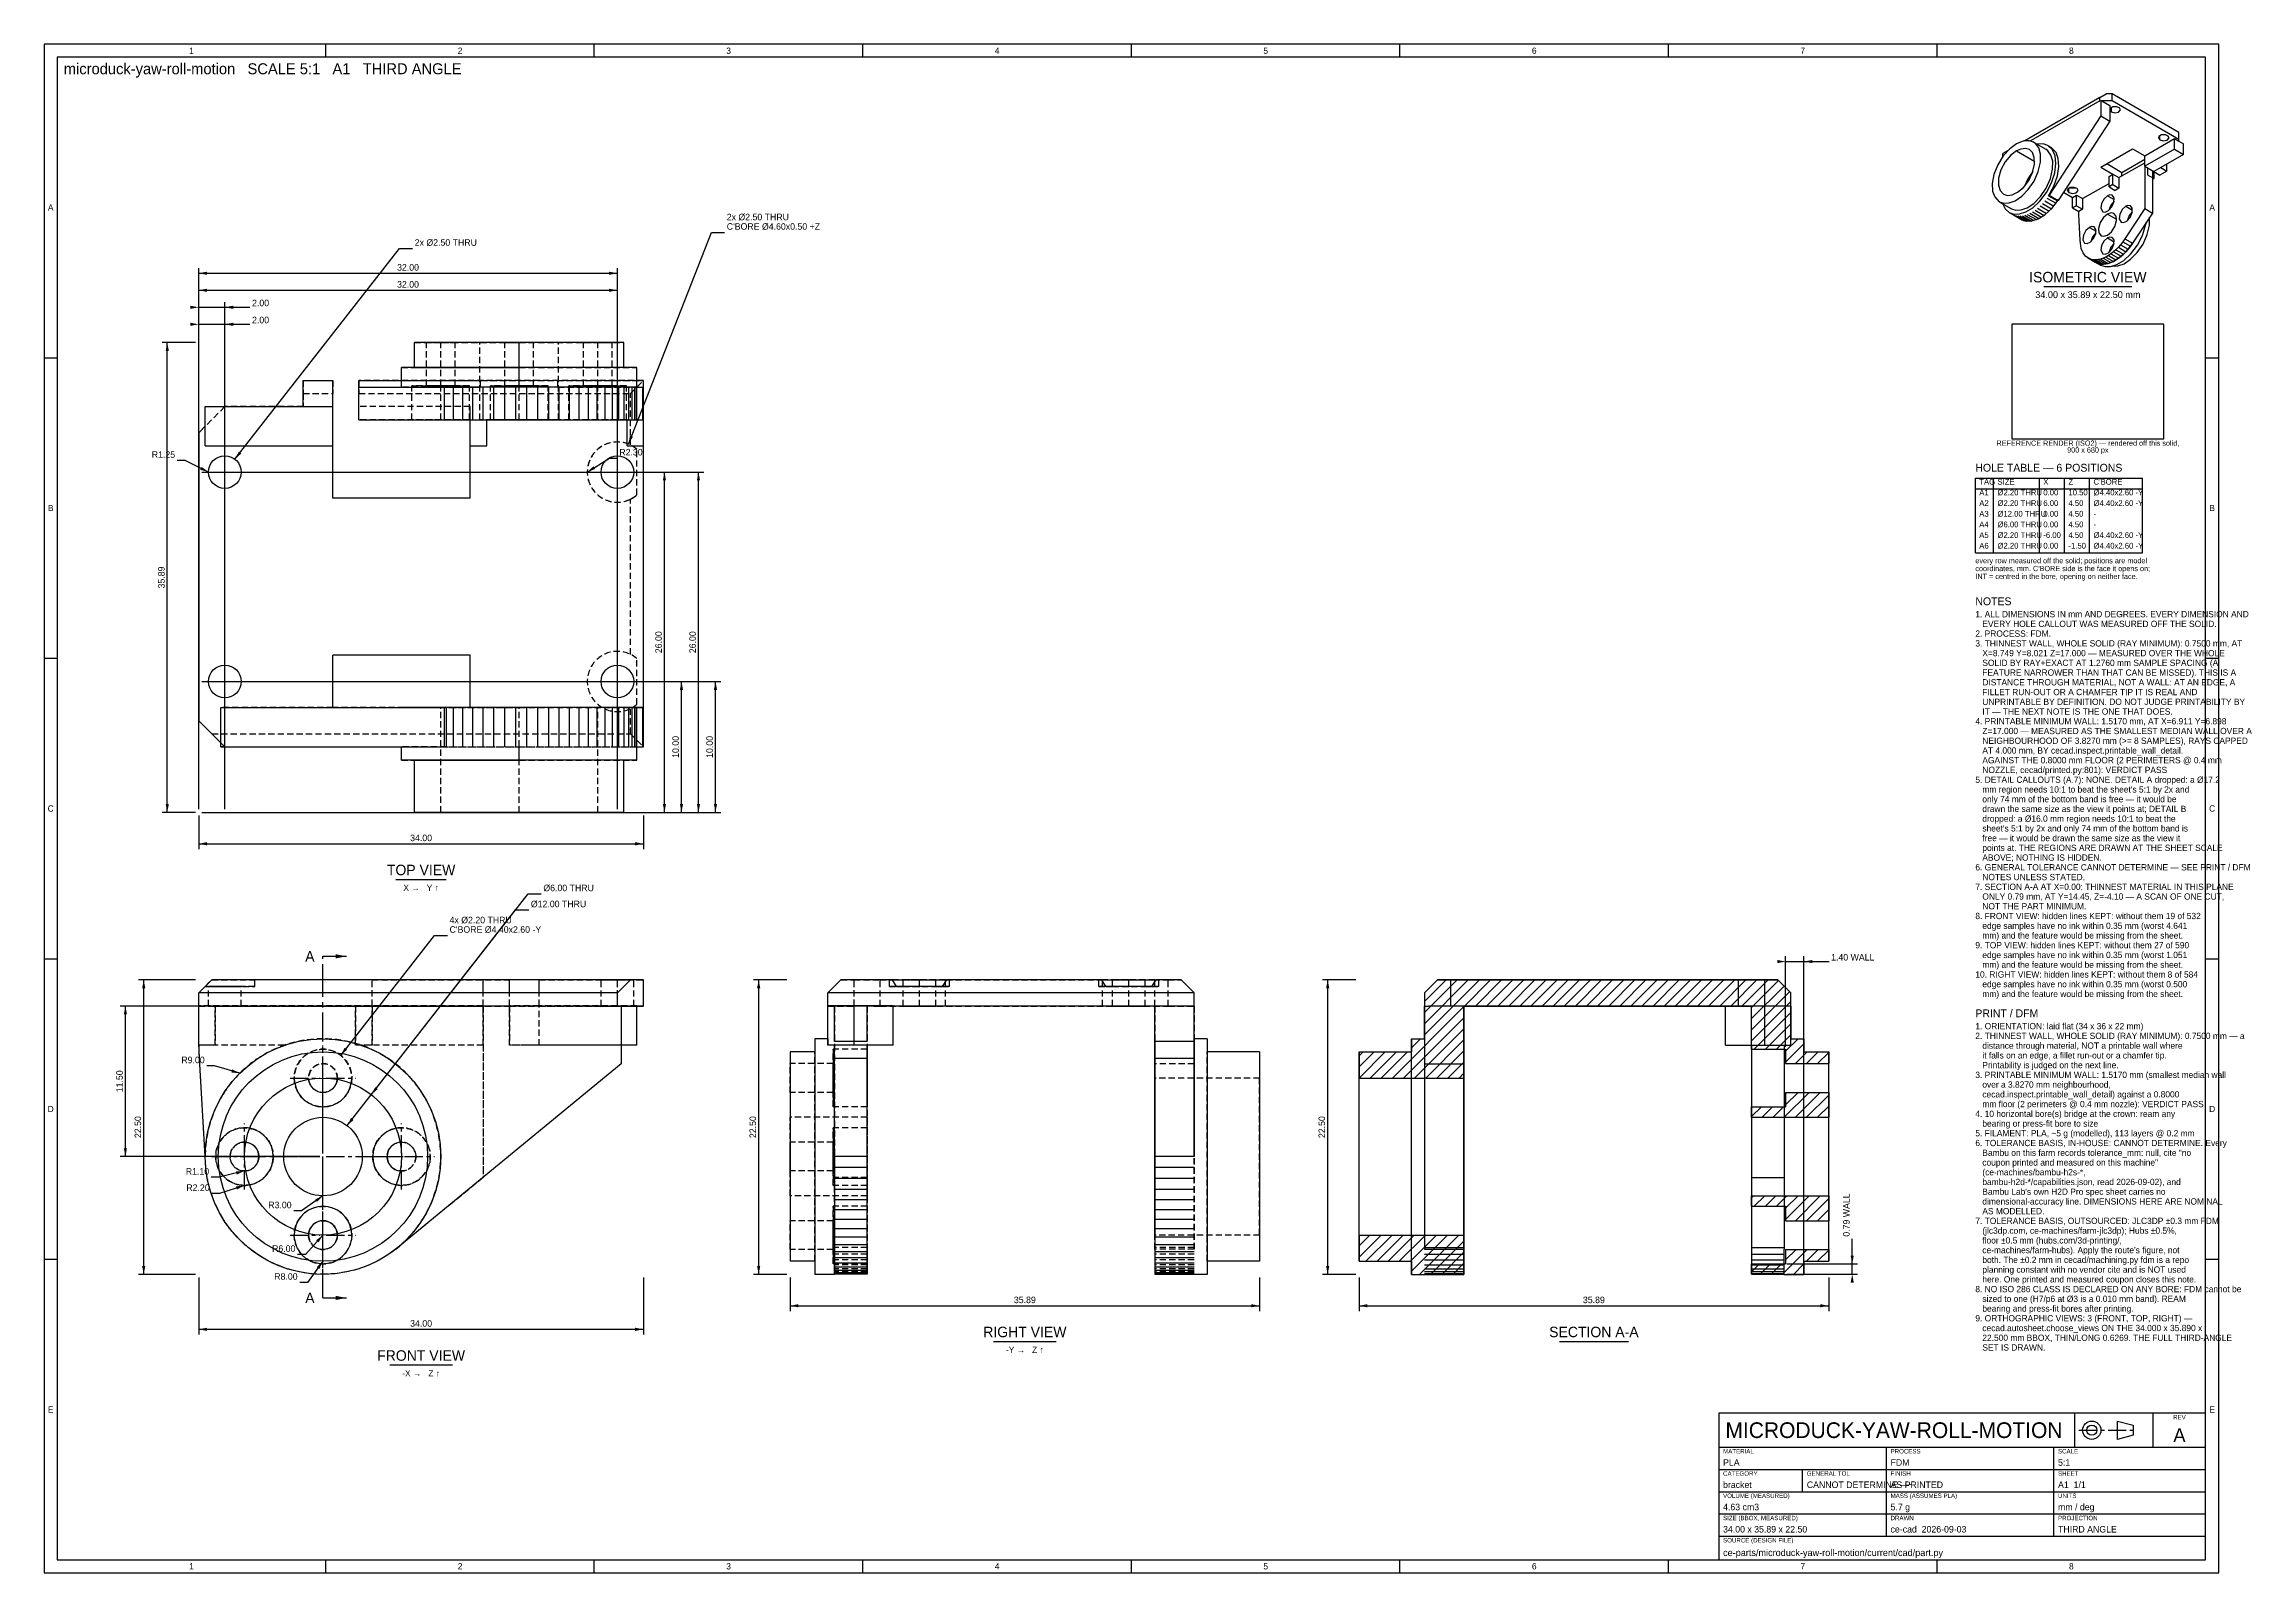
# Model space of a CAD drawing. Header units: millimetres. Extents: x 5 to 849, y 5 to 589.
import ezdxf
from ezdxf.enums import TextEntityAlignment as Align

# ---------------------------------------------------------------- set-up
doc = ezdxf.new("R2010")
doc.units = ezdxf.units.MM
for name, pattern in [('CENTER', [11.2, 7, -1.4, 1.4, -1.4]), ('HIDDEN', [3.6, 2.4, -1.2]), ('PHANTOM', [21, 11, -2, 2, -2, 2, -2])]:
    doc.linetypes.add(name, pattern=pattern)
for name, color, linetype in [('CENTER', 4, 'CENTER'), ('CUT', 1, 'PHANTOM'), ('CUTTHIN', 1, 'PHANTOM'), ('DIM', 3, 'CONTINUOUS'), ('FRAME', 7, 'CONTINUOUS'), ('HATCH', 5, 'CONTINUOUS'), ('HIDDEN', 8, 'HIDDEN'), ('SECTION', 7, 'CONTINUOUS'), ('TEXT', 3, 'CONTINUOUS'), ('TITLE', 7, 'CONTINUOUS'), ('VISIBLE', 7, 'CONTINUOUS')]:
    doc.layers.add(name, color=color, linetype=linetype)

msp = doc.modelspace()

# ---------------------------------------------------------------- texts
at = {"layer": 'TEXT'}
for s, height, p in [('microduck-yaw-roll-motion   SCALE 5:1   A1   THIRD ANGLE', 4.2, (12.5, 577.5)), ('2x Ø2.50 THRU', 2.5, (265.85, 521.725)), ("C'BORE Ø4.60x0.50 +Z", 2.5, (265.85, 518.1)), ('2x Ø2.50 THRU', 2.5, (146.610857, 511.975)), ('2.00', 2.5, (84.45, 488.875)), ('2.00', 2.5, (84.45, 482.375)), ('R2.30', 2.5, (224.794682, 431.881056)), ('HOLE TABLE — 6 POSITIONS', 3, (743, 425.677778)), ('A1', 2.2, (744.5, 416.637778)), ('A2', 2.2, (744.5, 412.567778)), ('Ø2.20 THRU', 2.2, (751.46, 416.637778)), ('Ø2.20 THRU', 2.2, (751.46, 412.567778)), ('0.00', 2.2, (768.98, 416.637778)), ('6.00', 2.2, (768.98, 412.567778)), ('4.50', 2.2, (778.58, 412.567778)), ('10.50', 2.2, (778.58, 416.637778)), ('Ø4.40x2.60 -Y', 2.2, (788.18, 416.637778)), ('Ø4.40x2.60 -Y', 2.2, (788.18, 412.567778)), ('A3', 2.2, (744.5, 408.497778)), ('A4', 2.2, (744.5, 404.427778)), ('Ø12.00 THRU', 2.2, (751.46, 408.497778)), ('Ø6.00 THRU', 2.2, (751.46, 404.427778)), ('0.00', 2.2, (768.98, 408.497778)), ('0.00', 2.2, (768.98, 404.427778)), ('4.50', 2.2, (778.58, 408.497778)), ('4.50', 2.2, (778.58, 404.427778)), ('-', 2.2, (788.18, 408.497778)), ('-', 2.2, (788.18, 404.427778)), ('A5', 2.2, (744.5, 400.357778)), ('A6', 2.2, (744.5, 396.287778)), ('Ø2.20 THRU', 2.2, (751.46, 400.357778)), ('Ø2.20 THRU', 2.2, (751.46, 396.287778)), ('0.00', 2.2, (768.98, 396.287778)), ('-6.00', 2.2, (768.98, 400.357778)), ('4.50', 2.2, (778.58, 400.357778)), ('-1.50', 2.2, (778.58, 396.287778)), ('Ø4.40x2.60 -Y', 2.2, (788.18, 400.357778)), ('Ø4.40x2.60 -Y', 2.2, (788.18, 396.287778)), ('1. ALL DIMENSIONS IN mm AND DEGREES. EVERY DIMENSION AND', 2.4, (743, 370.053816)), ('NOTES', 3, (743, 374.653816)), ('2. PROCESS: FDM.', 2.4, (743, 362.613816)), ('   EVERY HOLE CALLOUT WAS MEASURED OFF THE SOLID.', 2.4, (743, 366.333816)), ('3. THINNEST WALL, WHOLE SOLID (RAY MINIMUM): 0.7500 mm, AT', 2.4, (743, 358.893816)), ('   X=8.749 Y=8.021 Z=17.000 — MEASURED OVER THE WHOLE', 2.4, (743, 355.173816)), ('   SOLID BY RAY+EXACT AT 1.2760 mm SAMPLE SPACING (A', 2.4, (743, 351.453816)), ('   FEATURE NARROWER THAN THAT CAN BE MISSED). THIS IS A', 2.4, (743, 347.733816)), ('   DISTANCE THROUGH MATERIAL, NOT A WALL: AT AN EDGE, A', 2.4, (743, 344.013816)), ('   UNPRINTABLE BY DEFINITION. DO NOT JUDGE PRINTABILITY BY', 2.4, (743, 336.573816)), ('   FILLET RUN-OUT OR A CHAMFER TIP IT IS REAL AND', 2.4, (743, 340.293816)), ('4. PRINTABLE MINIMUM WALL: 1.5170 mm, AT X=6.911 Y=6.898', 2.4, (743, 329.133816)), ('   IT — THE NEXT NOTE IS THE ONE THAT DOES.', 2.4, (743, 332.853816)), ('   Z=17.000 — MEASURED AS THE SMALLEST MEDIAN WALL OVER A', 2.4, (743, 325.413816)), ('   NEIGHBOURHOOD OF 3.8270 mm (>= 8 SAMPLES), RAYS CAPPED', 2.4, (743, 321.693816)), ('   AT 4.000 mm, BY cecad.inspect.printable_wall_detail.', 2.4, (743, 317.973816)), ('   AGAINST THE 0.8000 mm FLOOR (2 PERIMETERS @ 0.4 mm', 2.4, (743, 314.253816)), ('   NOZZLE, cecad/printed.py:801): VERDICT PASS', 2.4, (743, 310.533816)), ('5. DETAIL CALLOUTS (A.7): NONE. DETAIL A dropped: a Ø17.2', 2.4, (743, 306.813816)), ("   mm region needs 10:1 to beat the sheet's 5:1 by 2x and", 2.4, (743, 303.093816)), ('   only 74 mm of the bottom band is free — it would be', 2.4, (743, 299.373816)), ('   drawn the same size as the view it points at; DETAIL B', 2.4, (743, 295.653816)), ('   free — it would be drawn the same size as the view it', 2.4, (743, 284.493816)), ("   sheet's 5:1 by 2x and only 74 mm of the bottom band is", 2.4, (743, 288.213816)), ('   dropped: a Ø16.0 mm region needs 10:1 to beat the', 2.4, (743, 291.933816)), ('   ABOVE; NOTHING IS HIDDEN.', 2.4, (743, 277.053816)), ('   points at. THE REGIONS ARE DRAWN AT THE SHEET SCALE', 2.4, (743, 280.773816)), ('6. GENERAL TOLERANCE CANNOT DETERMINE — SEE PRINT / DFM', 2.4, (743, 273.333816)), ('   NOTES UNLESS STATED.', 2.4, (743, 269.613816)), ('Ø12.00 THRU', 2.5, (190.98617, 259.275)), ('Ø6.00 THRU', 2.5, (195.771545, 265.4)), ('7. SECTION A-A AT X=0.00: THINNEST MATERIAL IN THIS PLANE', 2.4, (743, 265.893816)), ('   ONLY 0.79 mm, AT Y=14.45, Z=-4.10 — A SCAN OF ONE CUT,', 2.4, (743, 262.173816)), ('4x Ø2.20 THRU', 2.5, (159.930067, 253.15)), ('8. FRONT VIEW: hidden lines KEPT: without them 19 of 532', 2.4, (743, 254.733816)), ('   edge samples have no ink within 0.35 mm (worst 4.641', 2.4, (743, 251.013816)), ('   NOT THE PART MINIMUM.', 2.4, (743, 258.453816)), ("C'BORE Ø4.40x2.60 -Y", 2.5, (159.930067, 249.525)), ('9. TOP VIEW: hidden lines KEPT: without them 27 of 590', 2.4, (743, 243.573816)), ('   mm) and the feature would be missing from the sheet.', 2.4, (743, 247.293816)), ('1.40 WALL', 2.5, (687.9, 238.925)), ('   edge samples have no ink within 0.35 mm (worst 1.051', 2.4, (743, 239.853816)), ('   mm) and the feature would be missing from the sheet.', 2.4, (743, 236.133816)), ('10. RIGHT VIEW: hidden lines KEPT: without them 8 of 584', 2.4, (743, 232.413816)), ('   edge samples have no ink within 0.35 mm (worst 0.500', 2.4, (743, 228.693816)), ('PRINT / DFM', 3, (743, 217.253816)), ('   mm) and the feature would be missing from the sheet.', 2.4, (743, 224.973816)), ('2. THINNEST WALL, WHOLE SOLID (RAY MINIMUM): 0.7500 mm — a', 2.4, (743, 208.933816)), ('1. ORIENTATION: laid flat (34 x 36 x 22 mm)', 2.4, (743, 212.653816)), ('   distance through material, NOT a printable wall where', 2.4, (743, 205.213816)), ('   it falls on an edge, a fillet run-out or a chamfer tip.', 2.4, (743, 201.493816)), ('3. PRINTABLE MINIMUM WALL: 1.5170 mm (smallest median wall', 2.4, (743, 194.053816)), ('   Printability is judged on the next line.', 2.4, (743, 197.773816)), ('   over a 3.8270 mm neighbourhood,', 2.4, (743, 190.333816)), ('   cecad.inspect.printable_wall_detail) against a 0.8000', 2.4, (743, 186.613816)), ('4. 10 horizontal bore(s) bridge at the crown: ream any', 2.4, (743, 179.173816)), ('   bearing or press-fit bore to size', 2.4, (743, 175.453816)), ('   mm floor (2 perimeters @ 0.4 mm nozzle): VERDICT PASS', 2.4, (743, 182.893816)), ('5. FILAMENT: PLA, ~5 g (modelled), 113 layers @ 0.2 mm', 2.4, (743, 171.733816)), ('6. TOLERANCE BASIS, IN-HOUSE: CANNOT DETERMINE. Every', 2.4, (743, 168.013816)), ('   coupon printed and measured on this machine"', 2.4, (743, 160.573816)), ('   Bambu on this farm records tolerance_mm: null, cite "no', 2.4, (743, 164.293816)), ('   (ce-machines/bambu-h2s-*,', 2.4, (743, 156.853816)), ('   bambu-h2d-*/capabilities.json, read 2026-09-02), and', 2.4, (743, 153.133816)), ("   Bambu Lab's own H2D Pro spec sheet carries no", 2.4, (743, 149.413816)), ('   AS MODELLED.', 2.4, (743, 141.973816)), ('   dimensional-accuracy line. DIMENSIONS HERE ARE NOMINAL', 2.4, (743, 145.693816)), ('7. TOLERANCE BASIS, OUTSOURCED: JLC3DP ±0.3 mm FDM', 2.4, (743, 138.253816)), ('   (jlc3dp.com, ce-machines/farm-jlc3dp); Hubs ±0.5%,', 2.4, (743, 134.533816)), ('   floor ±0.5 mm (hubs.com/3d-printing/,', 2.4, (743, 130.813816)), ("   ce-machines/farm-hubs). Apply the route's figure, not", 2.4, (743, 127.093816)), ('   both. The ±0.2 mm in cecad/machining.py fdm is a repo', 2.4, (743, 123.373816)), ('   planning constant with no vendor cite and is NOT used', 2.4, (743, 119.653816)), ('   here. One printed and measured coupon closes this note.', 2.4, (743, 115.933816)), ('8. NO ISO 286 CLASS IS DECLARED ON ANY BORE: FDM cannot be', 2.4, (743, 112.213816)), ('   sized to one (H7/p6 at Ø3 is a 0.010 mm band). REAM', 2.4, (743, 108.493816)), ('9. ORTHOGRAPHIC VIEWS: 3 (FRONT, TOP, RIGHT) —', 2.4, (743, 101.053816)), ('   bearing and press-fit bores after printing.', 2.4, (743, 104.773816)), ('   cecad.autosheet.choose_views ON THE 34.000 x 35.890 x', 2.4, (743, 97.333816)), ('   22.500 mm BBOX, THIN/LONG 0.6269. THE FULL THIRD-ANGLE', 2.4, (743, 93.613816)), ('   SET IS DRAWN.', 2.4, (743, 89.893816)), ('PLA', 2.5, (646.6, 45.9)), ('FDM', 2.5, (710.6, 45.9)), ('5:1', 2.5, (774.6, 45.9)), ('bracket', 2.5, (646.6, 37.4)), ('CANNOT DETERMINE —~', 2.5, (678.6, 37.4)), ('AS PRINTED', 2.5, (710.6, 37.4)), ('A1  1/1', 2.5, (774.6, 37.4)), ('4.63 cm3', 2.5, (646.6, 28.9)), ('5.7 g', 2.5, (710.6, 28.9)), ('mm / deg', 2.5, (774.6, 28.9)), ('34.00 x 35.89 x 22.50', 2.5, (646.6, 20.4)), ('ce-cad  2026-09-03', 2.5, (710.6, 20.4)), ('THIRD ANGLE', 2.5, (774.6, 20.4)), ('ce-parts/microduck-yaw-roll-motion/current/cad/part.py', 2.6, (646.6, 11.4))]:
    msp.add_text(s, height=height, dxfattribs=at).set_placement(p)
for s, height, p in [('32.00', 2.5, (144.05, 502.475)), ('32.00', 2.5, (144.05, 495.975)), ('ISOMETRIC VIEW', 4, (786, 498)), ('34.00 x 35.89 x 22.50 mm', 2.6, (786, 492)), ('REFERENCE RENDER (ISO2) — rendered off this solid,', 2, (786, 435.577778)), ('900 x 680 px', 2, (786, 432.977778)), ('34.00', 2.5, (149.05, 284.525)), ('TOP VIEW', 4, (149.05, 271.525)), ('X →   Y ↑', 2.4, (149.05, 265.525)), ('35.89', 2.5, (379.775, 108.025)), ('35.89', 2.5, (597.225, 108.025)), ('34.00', 2.5, (149.05, 99.025)), ('RIGHT VIEW', 4, (379.775, 95.025)), ('SECTION A-A', 4, (597.225, 95.025)), ('FRONT VIEW', 4, (149.05, 86.025)), ('-Y →   Z ↑', 2.4, (379.775, 89.025)), ('-X →   Z ↑', 2.4, (149.05, 80.025)), ('A', 5.2, (821, 55))]:
    msp.add_text(s, height=height, dxfattribs=at).set_placement(p, align=Align.CENTER)
for s, p in [('R1.25', (55.040343, 430.966233)), ('R9.00', (66.343367, 199.689579)), ('R1.10', (68.044361, 157.116564)), ('R2.20', (68.252667, 150.894398)), ('R3.00', (99.557681, 144.290377)), ('R6.00', (101.023272, 127.625599)), ('R8.00', (101.8449, 116.954697))]:
    msp.add_text(s, height=2.5, dxfattribs=at).set_placement(p, align=Align.RIGHT)
for s, p in [('35.89', (51.05, 385.25)), ('26.00', (241.05, 360.525)), ('26.00', (254.05, 360.525)), ('10.00', (247.55, 320.525)), ('10.00', (260.55, 320.525)), ('11.50', (35.05, 192.775)), ('22.50', (42.05, 175.275)), ('22.50', (277.05, 175.275)), ('22.50', (494.5, 175.275))]:
    msp.add_text(s, height=2.5, rotation=90, dxfattribs=at).set_placement(p, align=Align.CENTER)
for p in [(106.55, 240.525), (106.55, 110.025)]:
    msp.add_text('A', height=4, dxfattribs=at).set_placement(p, align=Align.MIDDLE_CENTER)
msp.add_text('0.79 WALL', height=2.5, rotation=90, dxfattribs=at).set_placement((694.95, 133.425))
msp.add_text('MICRODUCK-YAW-ROLL-MOTION', height=6, dxfattribs=at).set_placement((647.5, 59.5), align=Align.MIDDLE_LEFT)
at = {"layer": 'TITLE'}
for s, p in [('1', (61.3125, 586.5)), ('2', (163.9375, 586.5)), ('3', (266.5625, 586.5)), ('4', (369.1875, 586.5)), ('5', (471.8125, 586.5)), ('6', (574.4375, 586.5)), ('7', (677.0625, 586.5)), ('8', (779.6875, 586.5)), ('A', (7.5, 526.6)), ('A', (833.5, 526.6)), ('B', (7.5, 411.8)), ('B', (833.5, 411.8)), ('C', (7.5, 297)), ('C', (833.5, 297)), ('D', (7.5, 182.2)), ('D', (833.5, 182.2)), ('E', (7.5, 67.4)), ('E', (833.5, 67.4)), ('1', (61.3125, 7.5)), ('2', (163.9375, 7.5)), ('3', (266.5625, 7.5)), ('4', (369.1875, 7.5)), ('5', (471.8125, 7.5)), ('6', (574.4375, 7.5)), ('7', (677.0625, 7.5)), ('8', (779.6875, 7.5))]:
    msp.add_text(s, height=2.4, dxfattribs=at).set_placement(p, align=Align.MIDDLE_CENTER)
for s, height, p in [('TAG', 2.2, (744.5, 420.707778)), ('SIZE', 2.2, (751.46, 420.707778)), ('X', 2.2, (768.98, 420.707778)), ('Z', 2.2, (778.58, 420.707778)), ("C'BORE", 2.2, (788.18, 420.707778)), ('every row measured off the solid; positions are model', 2.0075, (743, 390.687778)), ("coordinates, mm. C'BORE side is the face it opens on;", 2.0075, (743, 387.676457)), ('INT = centred in the bore, opening on neither face.', 2.0075, (743, 384.665136)), ('MATERIAL', 1.7, (646.6, 50.6)), ('PROCESS', 1.7, (710.6, 50.6)), ('SCALE', 1.7, (774.6, 50.6)), ('CATEGORY', 1.7, (646.6, 42.1)), ('GENERAL TOL', 1.7, (678.6, 42.1)), ('FINISH', 1.7, (710.6, 42.1)), ('SHEET', 1.7, (774.6, 42.1)), ('VOLUME (MEASURED)', 1.7, (646.6, 33.6)), ('MASS (ASSUMES PLA)', 1.7, (710.6, 33.6)), ('UNITS', 1.7, (774.6, 33.6)), ('SIZE (BBOX, MEASURED)', 1.7, (646.6, 25.1)), ('DRAWN', 1.7, (710.6, 25.1)), ('PROJECTION', 1.7, (774.6, 25.1)), ('SOURCE (DESIGN FILE)', 1.7, (646.6, 16.6))]:
    msp.add_text(s, height=height, dxfattribs=at).set_placement(p)
msp.add_text('REV', height=1.7, dxfattribs=at).set_placement((821, 63.6), align=Align.CENTER)

# ---------------------------------------------------------------- linework, layer by layer
at = {"layer": 'CENTER'}
for p, q in [((74.05, 426.725), (74.05, 433.375)), ((224.05, 426.725), (224.05, 438.625)), ((66.2, 425.525), (72.85, 425.525)), ((74.05, 417.675), (74.05, 424.325)), ((75.25, 425.525), (81.9, 425.525)), ((210.95, 425.525), (222.85, 425.525)), ((224.05, 412.425), (224.05, 424.325)), ((225.25, 425.525), (237.15, 425.525)), ((224.05, 346.725), (224.05, 358.625)), ((74.05, 346.725), (74.05, 353.375)), ((66.2, 345.525), (72.85, 345.525)), ((74.05, 337.675), (74.05, 344.325)), ((75.25, 345.525), (81.9, 345.525)), ((210.95, 345.525), (222.85, 345.525)), ((224.05, 332.425), (224.05, 344.325)), ((225.25, 345.525), (237.15, 345.525)), ((111.55, 195.225), (111.55, 206.625)), ((111.55, 165.225), (111.55, 195.625)), ((98.95, 194.025), (110.35, 194.025)), ((111.55, 181.425), (111.55, 192.825)), ((112.75, 194.025), (124.15, 194.025)), ((111.55, 165.225), (111.55, 180.625)), ((81.55, 165.225), (81.55, 176.625)), ((141.55, 165.225), (141.55, 176.625)), ((68.95, 164.025), (80.35, 164.025)), ((79.95, 164.025), (110.35, 164.025)), ((81.55, 151.425), (81.55, 162.825)), ((82.75, 164.025), (94.15, 164.025)), ((94.95, 164.025), (110.35, 164.025)), ((111.55, 132.425), (111.55, 162.825)), ((111.55, 147.425), (111.55, 162.825)), ((112.75, 164.025), (143.15, 164.025)), ((112.75, 164.025), (128.15, 164.025)), ((128.95, 164.025), (140.35, 164.025)), ((141.55, 151.425), (141.55, 162.825)), ((142.75, 164.025), (154.15, 164.025)), ((111.55, 135.225), (111.55, 146.625)), ((98.95, 134.025), (110.35, 134.025)), ((111.55, 121.425), (111.55, 132.825)), ((112.75, 134.025), (124.15, 134.025)), ((782.5, 59.5), (804.75, 59.5))]:
    msp.add_line(p, q, dxfattribs=at)
at = {"layer": 'CUT'}
for p, q in [((111.55, 226.525), (111.55, 240.525)), ((111.55, 240.525), (120.55, 240.525)), ((111.55, 110.025), (111.55, 124.025)), ((111.55, 110.025), (120.55, 110.025))]:
    msp.add_line(p, q, dxfattribs=at)
for points in [[(120.55, 240.525), (116.35, 241.323), (116.35, 239.727)], [(120.55, 110.025), (116.35, 110.823), (116.35, 109.227)]]:
    msp.add_solid(points, dxfattribs=at)
at = {"layer": 'CUTTHIN'}
msp.add_line((111.55, 124.025), (111.55, 226.525), dxfattribs=at)
at = {"layer": 'DIM'}
for p, q in [((228.257443, 436.227683), (260.05, 517.1)), ((260.05, 517.1), (265.05, 517.1)), ((77.897884, 430.450067), (140.810857, 510.975)), ((140.810857, 510.975), (145.810857, 510.975)), ((64.05, 296.725), (64.05, 503.475)), ((64.05, 501.475), (224.05, 501.475)), ((224.05, 296.725), (224.05, 503.475)), ((64.05, 296.725), (64.05, 496.975)), ((64.05, 494.975), (224.05, 494.975)), ((64.05, 296.725), (64.05, 490.475)), ((74.05, 296.725), (74.05, 490.475)), ((224.05, 296.725), (224.05, 496.975)), ((64.05, 488.475), (74.05, 488.475)), ((64.05, 296.725), (64.05, 483.975)), ((64.05, 481.975), (74.05, 481.975)), ((74.05, 488.475), (83.65, 488.475)), ((74.05, 296.725), (74.05, 483.975)), ((74.05, 481.975), (83.65, 481.975)), ((62.85, 474.975), (50.05, 474.975)), ((52.05, 295.525), (52.05, 474.975)), ((212.55, 425.525), (220.994682, 430.881056)), ((220.994682, 430.881056), (223.994682, 430.881056)), ((58.840343, 429.966233), (55.840343, 429.966233)), ((67.8, 425.525), (58.840343, 429.966233)), ((65.25, 425.525), (244.05, 425.525)), ((65.25, 425.525), (257.05, 425.525)), ((242.05, 295.525), (242.05, 425.525)), ((255.05, 295.525), (255.05, 425.525)), ((65.25, 345.525), (250.55, 345.525)), ((65.25, 345.525), (263.55, 345.525)), ((248.55, 295.525), (248.55, 345.525)), ((261.55, 295.525), (261.55, 345.525)), ((62.85, 295.525), (50.05, 295.525)), ((65.25, 295.525), (244.05, 295.525)), ((65.25, 295.525), (250.55, 295.525)), ((65.25, 295.525), (257.05, 295.525)), ((65.25, 295.525), (263.55, 295.525)), ((64.05, 294.325), (64.05, 281.525)), ((234.05, 294.325), (234.05, 281.525)), ((64.05, 283.525), (234.05, 283.525)), ((120.784922, 175.845161), (189.971545, 264.4)), ((189.971545, 264.4), (194.971545, 264.4)), ((130.019844, 187.665323), (185.18617, 258.275)), ((185.18617, 258.275), (190.18617, 258.275)), ((118.322276, 202.693118), (154.130067, 248.525)), ((154.130067, 248.525), (159.130067, 248.525)), ((670.5, 206.006247), (670.5, 240.525)), ((670.5, 238.525), (677.5, 238.525)), ((677.5, 206.006247), (677.5, 240.525)), ((677.5, 238.525), (687.1, 238.525)), ((62.85, 231.525), (41.05, 231.525)), ((43.05, 119.025), (43.05, 231.525)), ((288.85, 231.525), (276.05, 231.525)), ((278.05, 119.025), (278.05, 231.525)), ((506.3, 231.525), (493.5, 231.525)), ((495.5, 119.025), (495.5, 231.525)), ((147.85, 221.525), (34.05, 221.525)), ((36.05, 164.025), (36.05, 221.525)), ((70.143367, 198.689579), (67.143367, 198.689579)), ((79.730195, 195.844805), (70.143367, 198.689579)), ((110.35, 164.025), (34.05, 164.025)), ((71.844361, 156.116564), (68.844361, 156.116564)), ((81.55, 158.525), (71.844361, 156.116564)), ((81.55, 153.025), (72.052667, 149.894398)), ((72.052667, 149.894398), (69.052667, 149.894398)), ((111.55, 149.025), (103.357681, 143.290377)), ((103.357681, 143.290377), (100.357681, 143.290377)), ((104.823272, 126.625599), (101.823272, 126.625599)), ((111.55, 134.025), (104.823272, 126.625599)), ((695.95, 123.025), (695.95, 132.625)), ((62.85, 119.025), (41.05, 119.025)), ((111.55, 124.025), (105.6449, 115.954697)), ((288.85, 119.025), (276.05, 119.025)), ((506.3, 119.025), (493.5, 119.025)), ((670.952704, 123.025), (697.95, 123.025)), ((670.952704, 119.067585), (697.95, 119.067585)), ((695.95, 119.067585), (695.95, 123.025)), ((64.05, 117.825), (64.05, 96.025)), ((105.6449, 115.954697), (102.6449, 115.954697)), ((234.05, 117.825), (234.05, 96.025)), ((290.05, 117.825), (290.05, 105.025)), ((469.5, 117.825), (469.5, 105.025)), ((507.5, 117.825), (507.5, 105.025)), ((686.95, 117.825), (686.95, 105.025)), ((290.05, 107.025), (469.5, 107.025)), ((507.5, 107.025), (686.95, 107.025)), ((64.05, 98.025), (234.05, 98.025))]:
    msp.add_line(p, q, dxfattribs=at)
for points in [[(64.05, 501.475), (67.25, 500.867), (67.25, 502.083)], [(224.05, 501.475), (220.85, 502.083), (220.85, 500.867)], [(64.05, 494.975), (67.25, 494.367), (67.25, 495.583)], [(224.05, 494.975), (220.85, 495.583), (220.85, 494.367)], [(64.05, 488.475), (60.85, 489.083), (60.85, 487.867)], [(64.05, 481.975), (60.85, 482.583), (60.85, 481.367)], [(74.05, 488.475), (77.25, 487.867), (77.25, 489.083)], [(74.05, 481.975), (77.25, 481.367), (77.25, 482.583)], [(52.05, 474.975), (51.442, 471.775), (52.658, 471.775)], [(228.257443, 436.227683), (229.994056, 438.983375), (228.862363, 439.428267)], [(77.897884, 430.450067), (80.347111, 432.597379), (79.38889, 433.346024)], [(67.8, 425.525), (65.202937, 427.490942), (64.662883, 426.401447)], [(212.55, 425.525), (215.577947, 426.725501), (214.92665, 427.752375)], [(242.05, 425.525), (241.442, 422.325), (242.658, 422.325)], [(255.05, 425.525), (254.442, 422.325), (255.658, 422.325)], [(248.55, 345.525), (247.942, 342.325), (249.158, 342.325)], [(261.55, 345.525), (260.942, 342.325), (262.158, 342.325)], [(52.05, 295.525), (52.658, 298.725), (51.442, 298.725)], [(242.05, 295.525), (242.658, 298.725), (241.442, 298.725)], [(248.55, 295.525), (249.158, 298.725), (247.942, 298.725)], [(255.05, 295.525), (255.658, 298.725), (254.442, 298.725)], [(261.55, 295.525), (262.158, 298.725), (260.942, 298.725)], [(64.05, 283.525), (67.25, 282.917), (67.25, 284.133)], [(234.05, 283.525), (230.85, 284.133), (230.85, 282.917)], [(670.5, 238.525), (667.3, 239.133), (667.3, 237.917)], [(677.5, 238.525), (680.7, 237.917), (680.7, 239.133)], [(43.05, 231.525), (42.442, 228.325), (43.658, 228.325)], [(278.05, 231.525), (277.442, 228.325), (278.658, 228.325)], [(495.5, 231.525), (494.892, 228.325), (496.108, 228.325)], [(36.05, 221.525), (35.442, 218.325), (36.658, 218.325)], [(118.322276, 202.693118), (120.771503, 204.840431), (119.813282, 205.589075)], [(79.730195, 195.844805), (76.835372, 197.338012), (76.489448, 196.172254)], [(130.019844, 187.665323), (132.469072, 189.812635), (131.51085, 190.561279)], [(120.784922, 175.845161), (123.234149, 177.992474), (122.275928, 178.741118)], [(36.05, 164.025), (36.658, 167.225), (35.442, 167.225)], [(81.55, 158.525), (78.297762, 158.344403), (78.590628, 157.164197)], [(81.55, 153.025), (78.320513, 152.600645), (78.701194, 151.445769)], [(111.55, 149.025), (108.579793, 147.688014), (109.277123, 146.691827)], [(111.55, 134.025), (108.947563, 132.066177), (109.847331, 131.248207)], [(43.05, 119.025), (43.658, 122.225), (42.442, 122.225)], [(111.55, 124.025), (109.169694, 121.801533), (110.151042, 121.083473)], [(278.05, 119.025), (278.658, 122.225), (277.442, 122.225)], [(495.5, 119.025), (496.108, 122.225), (494.892, 122.225)], [(695.95, 123.025), (696.558, 126.225), (695.342, 126.225)], [(695.95, 119.067585), (695.342, 115.867585), (696.558, 115.867585)], [(290.05, 107.025), (293.25, 106.417), (293.25, 107.633)], [(469.5, 107.025), (466.3, 107.633), (466.3, 106.417)], [(507.5, 107.025), (510.7, 106.417), (510.7, 107.633)], [(686.95, 107.025), (683.75, 107.633), (683.75, 106.417)], [(64.05, 98.025), (67.25, 97.417), (67.25, 98.633)], [(234.05, 98.025), (230.85, 98.633), (230.85, 97.417)]]:
    msp.add_solid(points, dxfattribs=at)
at = {"layer": 'FRAME'}
for p, q in [((831, 584), (10, 584)), ((10, 584), (10, 10)), ((831, 10), (831, 584)), ((831, 66), (645, 66)), ((645, 66), (645, 10)), ((831, 10), (831, 66)), ((10, 10), (831, 10)), ((645, 10), (831, 10))]:
    msp.add_line(p, q, dxfattribs=at)
at = {"layer": 'HATCH'}
for p, q in [((532.5, 210.537994), (553.487006, 231.525)), ((532.5, 214.780635), (549.244365, 231.525)), ((532.5, 219.023275), (545.001725, 231.525)), ((532.5, 223.265916), (540.759084, 231.525)), ((547.729647, 221.525), (557.729647, 231.525)), ((551.972288, 221.525), (561.972288, 231.525)), ((556.214928, 221.525), (566.214928, 231.525)), ((560.457569, 221.525), (570.457569, 231.525)), ((564.70021, 221.525), (574.70021, 231.525)), ((568.94285, 221.525), (578.94285, 231.525)), ((573.185491, 221.525), (583.185491, 231.525)), ((577.428132, 221.525), (587.428132, 231.525)), ((581.670772, 221.525), (591.670772, 231.525)), ((585.913413, 221.525), (595.913413, 231.525)), ((590.156054, 221.525), (600.156054, 231.525)), ((594.398694, 221.525), (604.398694, 231.525)), ((598.641335, 221.525), (608.641335, 231.525)), ((602.883976, 221.525), (612.883976, 231.525)), ((607.126616, 221.525), (617.126616, 231.525)), ((611.369257, 221.525), (621.369257, 231.525)), ((615.611898, 221.525), (625.611898, 231.525)), ((619.854538, 221.525), (629.854538, 231.525)), ((624.097179, 221.525), (634.097179, 231.525)), ((628.33982, 221.525), (638.33982, 231.525)), ((632.582461, 221.525), (642.582461, 231.525)), ((636.825101, 221.525), (646.825101, 231.525)), ((641.067742, 221.525), (651.067742, 231.525)), ((645.310383, 221.525), (655.310383, 231.525)), ((649.553023, 221.525), (659.553023, 231.525)), ((653.795664, 221.525), (663.795664, 231.525)), ((657.5, 220.986695), (667.769152, 231.255848)), ((657.5, 216.744055), (669.890473, 229.134527)), ((520.229647, 194.025), (547.5, 221.295353)), ((657.5, 212.501414), (672.011793, 227.013207)), ((657.5, 208.258773), (672.5, 223.258773)), ((524.472288, 194.025), (547.5, 217.052712)), ((528.714928, 194.025), (547.5, 212.810072)), ((658.508867, 205.025), (672.5, 219.016133)), ((662.751508, 205.025), (672.5, 214.773492)), ((507.5, 198.265916), (513.259084, 204.025)), ((507.5, 202.508557), (509.016443, 204.025)), ((507.501725, 194.025), (517.501725, 204.025)), ((511.744365, 194.025), (521.744365, 204.025)), ((515.987006, 194.025), (525.987006, 204.025)), ((527.5, 205.537994), (530.987006, 209.025)), ((532.957569, 194.025), (547.55, 208.617431)), ((537.20021, 194.025), (547.55, 204.37479)), ((666.994149, 205.025), (672.5, 210.530851)), ((670.5, 204.288211), (675.236789, 209.025)), ((670.5, 200.04557), (677.5, 207.04557)), ((674.222071, 199.525), (678.722071, 204.025)), ((678.464712, 199.525), (682.964712, 204.025)), ((682.707352, 199.525), (686.95, 203.767648)), ((541.44285, 194.025), (547.55, 200.13215)), ((545.685491, 194.025), (547.55, 195.889509)), ((686.949993, 199.525), (686.95, 199.525007)), ((669.97943, 179.025), (679.47943, 188.525)), ((670.5, 183.788211), (675.236789, 188.525)), ((670.5, 188.030851), (670.994149, 188.525)), ((674.222071, 179.025), (683.722071, 188.525)), ((678.464712, 179.025), (686.95, 187.510288)), ((657.5, 179.273492), (661.251508, 183.025)), ((661.494149, 179.025), (665.494149, 183.025)), ((665.736789, 179.025), (669.736789, 183.025)), ((682.707352, 179.025), (686.95, 183.267648)), ((686.949993, 179.025), (686.95, 179.025007)), ((657.5, 148.258773), (658.266227, 149.025)), ((658.508867, 145.025), (662.508867, 149.025)), ((662.751508, 145.025), (666.751508, 149.025)), ((666.994149, 145.025), (670.994149, 149.025)), ((670.5, 140.04557), (679.47943, 149.025)), ((670.5, 144.288211), (675.236789, 149.025)), ((674.222071, 139.525), (683.722071, 149.025)), ((678.464712, 139.525), (686.95, 148.010288)), ((682.707352, 139.525), (686.95, 143.767648)), ((686.949993, 139.525), (686.95, 139.525007)), ((507.5, 125.644055), (515.880945, 134.025)), ((507.5, 129.886695), (511.638305, 134.025)), ((510.123586, 124.025), (520.123586, 134.025)), ((514.366227, 124.025), (524.366227, 134.025)), ((518.608867, 124.025), (528.608867, 134.025)), ((522.851508, 124.025), (532.851508, 134.025)), ((527.094149, 124.025), (537.094149, 134.025)), ((527.5, 120.188211), (541.336789, 134.025)), ((530.57943, 119.025), (545.57943, 134.025)), ((534.822071, 119.025), (547.55, 131.752929)), ((539.064712, 119.025), (547.55, 127.510288)), ((669.264656, 119.067585), (678.722071, 128.525)), ((670.5, 124.54557), (674.47943, 128.525)), ((678.464712, 124.025), (682.964712, 128.525)), ((682.707352, 124.025), (686.95, 128.267648)), ((543.307352, 119.025), (547.55, 123.267648)), ((547.549993, 119.025), (547.55, 119.025007)), ((657.5, 120.030851), (660.494149, 123.025)), ((660.779375, 119.067585), (664.736789, 123.025)), ((665.022016, 119.067585), (668.97943, 123.025)), ((673.464712, 119.025), (677.5, 123.060288)), ((686.949993, 124.025), (686.95, 124.025007))]:
    msp.add_line(p, q, dxfattribs=at)
at = {"layer": 'HIDDEN'}
for p, q in [((146.55, 474.975), (186.55, 474.975)), ((162.05, 474.975), (151.05, 474.975)), ((151.05, 474.975), (156.55, 474.975)), ((151.05, 458.525), (151.05, 474.975)), ((156.55, 474.975), (162.05, 474.975)), ((156.55, 458.525), (156.55, 474.975)), ((162.05, 458.525), (162.05, 474.975)), ((201.55, 474.975), (171.55, 474.975)), ((171.55, 474.975), (186.55, 474.975)), ((171.55, 445.525), (171.55, 474.975)), ((192.05, 474.975), (181.05, 474.975)), ((181.05, 474.975), (186.55, 474.975)), ((192.05, 474.975), (181.05, 474.975)), ((181.05, 474.975), (186.55, 474.975)), ((181.05, 458.525), (181.05, 474.975)), ((181.05, 458.525), (181.05, 474.975)), ((186.55, 474.975), (201.55, 474.975)), ((186.55, 474.975), (226.55, 474.975)), ((186.55, 474.975), (192.05, 474.975)), ((186.55, 474.975), (192.05, 474.975)), ((186.55, 445.525), (186.55, 474.975)), ((186.55, 458.525), (186.55, 474.975)), ((186.55, 458.525), (186.55, 474.975)), ((186.55, 465.525), (186.55, 474.975)), ((192.05, 458.525), (192.05, 474.975)), ((192.05, 458.525), (192.05, 474.975)), ((201.55, 445.525), (201.55, 474.975)), ((222.05, 474.975), (211.05, 474.975)), ((211.05, 474.975), (216.55, 474.975)), ((211.05, 458.525), (211.05, 474.975)), ((216.55, 474.975), (222.05, 474.975)), ((216.55, 458.525), (216.55, 474.975)), ((222.05, 458.525), (222.05, 474.975)), ((141.55, 465.525), (186.55, 465.525)), ((226.55, 465.525), (146.55, 465.525)), ((146.55, 465.525), (186.55, 465.525)), ((186.55, 465.525), (231.55, 465.525)), ((186.55, 465.525), (226.55, 465.525)), ((186.55, 460.525), (186.55, 465.525)), ((103.96, 460.525), (103.96, 455.525)), ((115.3, 460.525), (115.3, 455.525)), ((125.3, 460.525), (125.3, 455.525)), ((125.3, 460.525), (234.05, 460.525)), ((125.3, 460.525), (234.05, 460.525)), ((234.05, 460.525), (125.3, 460.525)), ((125.3, 450.525), (125.3, 458.025)), ((125.3, 450.525), (125.3, 458.025)), ((125.3, 458.025), (171.759801, 458.025)), ((141.55, 460.525), (171.759801, 460.525)), ((158.712824, 458.025), (141.55, 458.025)), ((141.55, 458.025), (171.759801, 458.025)), ((167.55, 458.525), (145.55, 458.525)), ((145.55, 458.525), (156.55, 458.525)), ((145.55, 445.525), (145.55, 458.525)), ((162.05, 458.525), (151.05, 458.525)), ((151.05, 458.525), (156.55, 458.525)), ((156.55, 458.525), (167.55, 458.525)), ((156.55, 458.525), (162.05, 458.525)), ((156.55, 445.525), (156.55, 458.525)), ((167.55, 445.525), (167.55, 458.525)), ((171.759801, 460.525), (186.55, 460.525)), ((171.759801, 458.025), (171.759801, 460.525)), ((197.55, 458.525), (175.55, 458.525)), ((175.55, 458.525), (186.55, 458.525)), ((197.55, 458.525), (175.55, 458.525)), ((175.55, 458.525), (186.55, 458.525)), ((175.55, 445.525), (175.55, 458.525)), ((175.55, 445.525), (175.55, 458.525)), ((192.05, 458.525), (181.05, 458.525)), ((181.05, 458.525), (186.55, 458.525)), ((192.05, 458.525), (181.05, 458.525)), ((181.05, 458.525), (186.55, 458.525)), ((186.55, 460.525), (201.340199, 460.525)), ((186.55, 458.525), (197.55, 458.525)), ((186.55, 458.525), (197.55, 458.525)), ((186.55, 458.525), (192.05, 458.525)), ((186.55, 458.525), (192.05, 458.525)), ((186.55, 445.525), (186.55, 458.525)), ((186.55, 445.525), (186.55, 458.525)), ((197.55, 445.525), (197.55, 458.525)), ((197.55, 445.525), (197.55, 458.525)), ((201.340199, 460.525), (231.55, 460.525)), ((201.340199, 458.025), (201.340199, 460.525)), ((201.340199, 458.025), (231.55, 458.025)), ((201.340199, 458.025), (233.984231, 458.025)), ((227.55, 458.525), (205.55, 458.525)), ((205.55, 458.525), (216.55, 458.525)), ((205.55, 445.525), (205.55, 458.525)), ((222.05, 458.525), (211.05, 458.525)), ((211.05, 458.525), (216.55, 458.525)), ((216.55, 458.525), (227.55, 458.525)), ((216.55, 458.525), (222.05, 458.525)), ((216.55, 445.525), (216.55, 458.525)), ((227.55, 445.525), (227.55, 458.525)), ((229.05, 455.525), (234.05, 460.525)), ((234.05, 320.525), (234.05, 460.525)), ((234.05, 458.025), (234.05, 460.525)), ((234.05, 450.525), (234.05, 458.025)), ((234.05, 450.525), (234.05, 458.025)), ((74.05, 450.525), (64.05, 440.525)), ((74.05, 450.525), (66.55, 443.025)), ((66.55, 443.025), (66.55, 450.525)), ((66.55, 450.525), (74.05, 450.525)), ((103.96, 450.525), (74.05, 450.525)), ((74.05, 450.525), (103.96, 450.525)), ((103.96, 450.525), (74.05, 450.525)), ((103.96, 455.525), (115.3, 455.525)), ((103.96, 455.525), (103.96, 450.525)), ((115.3, 450.525), (115.3, 455.525)), ((115.3, 415.525), (115.3, 450.525)), ((125.3, 450.525), (125.3, 455.525)), ((125.3, 455.525), (229.05, 455.525)), ((167.8, 450.525), (125.3, 450.525)), ((167.8, 450.525), (125.3, 450.525)), ((125.3, 445.525), (125.3, 450.525)), ((167.8, 415.525), (167.8, 450.525)), ((167.8, 435.525), (167.8, 450.525)), ((167.8, 445.525), (167.8, 450.525)), ((229.05, 435.881158), (229.05, 455.525)), ((234.05, 445.525), (234.05, 450.525)), ((234.05, 445.525), (234.05, 450.525)), ((66.55, 435.525), (66.55, 443.025)), ((167.8, 445.525), (125.3, 445.525)), ((167.55, 445.525), (145.55, 445.525)), ((145.55, 445.525), (156.55, 445.525)), ((156.55, 445.525), (167.55, 445.525)), ((167.8, 445.525), (174.11, 445.525)), ((201.55, 445.525), (171.55, 445.525)), ((171.55, 445.525), (186.55, 445.525)), ((227.74, 445.525), (174.11, 445.525)), ((197.55, 445.525), (175.55, 445.525)), ((175.55, 445.525), (186.55, 445.525)), ((197.55, 445.525), (175.55, 445.525)), ((175.55, 445.525), (186.55, 445.525)), ((186.55, 445.525), (197.55, 445.525)), ((186.55, 445.525), (197.55, 445.525)), ((186.55, 445.525), (201.55, 445.525)), ((227.55, 445.525), (205.55, 445.525)), ((205.55, 445.525), (216.55, 445.525)), ((216.55, 445.525), (227.55, 445.525)), ((227.74, 445.525), (233.984231, 445.525)), ((234.05, 435.525), (234.05, 445.525)), ((231.55, 416.807202), (231.55, 434.242798)), ((229.05, 415.168842), (231.55, 416.807202)), ((229.05, 355.881158), (229.05, 415.168842)), ((167.8, 335.525), (167.8, 355.525)), ((231.55, 336.807202), (231.55, 354.242798)), ((64.05, 330.525), (69.05, 325.525)), ((115.3, 335.525), (72.55, 335.525)), ((72.55, 322.025), (72.55, 335.525)), ((167.8, 335.525), (115.3, 335.525)), ((167.8, 335.525), (115.3, 335.525)), ((141.55, 335.575), (186.55, 335.575)), ((158.712824, 335.525), (141.55, 335.525)), ((141.55, 335.525), (186.55, 335.525)), ((216.55, 335.575), (156.55, 335.575)), ((156.55, 335.575), (186.55, 335.575)), ((156.55, 295.525), (156.55, 335.575)), ((167.8, 335.525), (167.8, 335.575)), ((234.05, 335.525), (167.8, 335.525)), ((186.55, 335.575), (231.55, 335.575)), ((186.55, 335.575), (216.55, 335.575)), ((186.55, 335.525), (186.55, 335.575)), ((186.55, 295.525), (186.55, 335.575)), ((186.55, 335.525), (231.55, 335.525)), ((216.55, 295.525), (216.55, 335.575)), ((229.05, 325.525), (229.05, 335.168842)), ((74.05, 320.525), (69.05, 325.525)), ((69.05, 325.525), (229.05, 325.525)), ((72.55, 322.025), (74.05, 320.525)), ((72.55, 320.525), (72.55, 322.025)), ((229.05, 325.525), (234.05, 320.525)), ((74.05, 320.525), (72.55, 320.525)), ((74.05, 320.525), (234.05, 320.525)), ((74.05, 320.525), (234.05, 320.525)), ((158.712824, 320.525), (141.55, 320.525)), ((141.55, 320.525), (186.55, 320.525)), ((141.55, 315.525), (186.55, 315.525)), ((226.55, 315.525), (146.55, 315.525)), ((146.55, 315.525), (186.55, 315.525)), ((186.55, 320.525), (231.55, 320.525)), ((186.55, 315.525), (186.55, 320.525)), ((186.55, 315.525), (231.55, 315.525)), ((186.55, 315.525), (226.55, 315.525)), ((186.55, 295.525), (186.55, 315.525)), ((146.55, 295.525), (186.55, 295.525)), ((216.55, 295.525), (156.55, 295.525)), ((156.55, 295.525), (186.55, 295.525)), ((186.55, 295.525), (226.55, 295.525)), ((186.55, 295.525), (216.55, 295.525)), ((69.05, 231.525), (66.55, 229.025)), ((66.55, 229.025), (69.05, 231.525)), ((69.05, 231.525), (66.55, 229.025)), ((66.55, 229.025), (69.05, 231.525)), ((66.55, 229.025), (85.55, 229.025)), ((85.55, 229.025), (66.55, 229.025)), ((66.55, 229.025), (85.55, 229.025)), ((85.55, 229.025), (66.55, 229.025)), ((67.8, 229.025), (80.3, 229.025)), ((80.3, 229.025), (67.8, 229.025)), ((67.8, 221.525), (67.8, 229.025)), ((67.8, 229.025), (80.3, 229.025)), ((80.3, 229.025), (67.8, 229.025)), ((67.8, 221.525), (67.8, 229.025)), ((172.8, 231.525), (69.05, 231.525)), ((69.05, 231.525), (85.55, 231.525)), ((85.55, 231.525), (69.05, 231.525)), ((69.05, 231.525), (85.55, 231.525)), ((85.55, 231.525), (69.05, 231.525)), ((80.3, 221.525), (80.3, 229.025)), ((80.3, 221.525), (80.3, 229.025)), ((85.55, 229.025), (85.55, 231.525)), ((85.55, 229.025), (85.55, 231.525)), ((130.3, 231.525), (182.8, 231.525)), ((130.3, 231.525), (172.8, 231.525)), ((130.3, 231.525), (182.8, 231.525)), ((130.3, 231.525), (182.8, 231.525)), ((130.3, 221.525), (130.3, 231.525)), ((130.3, 221.575), (130.3, 231.525)), ((130.3, 221.525), (130.3, 231.525)), ((130.3, 221.525), (130.3, 231.525)), ((172.8, 221.525), (172.8, 231.525)), ((172.8, 226.525), (172.8, 231.525)), ((194.14, 231.525), (182.8, 231.525)), ((182.8, 221.525), (182.8, 231.525)), ((182.8, 221.525), (182.8, 231.525)), ((182.8, 221.525), (182.8, 231.525)), ((182.8, 221.575), (182.8, 231.525)), ((182.8, 226.525), (182.8, 231.525)), ((194.14, 231.525), (224.05, 231.525)), ((194.14, 226.525), (194.14, 231.525)), ((194.14, 221.575), (194.14, 231.525)), ((217.8, 231.525), (230.3, 231.525)), ((230.3, 231.525), (217.8, 231.525)), ((217.8, 231.525), (230.3, 231.525)), ((230.3, 231.525), (217.8, 231.525)), ((217.8, 221.525), (217.8, 231.525)), ((217.8, 221.525), (217.8, 231.525)), ((224.05, 231.525), (234.05, 231.525)), ((224.05, 221.575), (224.05, 231.525)), ((230.3, 221.525), (230.3, 231.525)), ((230.3, 221.525), (230.3, 231.525)), ((314.5, 231.525), (309.5, 231.525)), ((314.5, 231.525), (309.5, 231.525)), ((309.5, 231.525), (314.5, 231.525)), ((349.5, 231.525), (314.5, 231.525)), ((349.5, 231.525), (314.5, 231.525)), ((314.5, 231.525), (324.5, 231.525)), ((314.5, 221.575), (314.5, 231.525)), ((314.5, 221.575), (314.5, 231.525)), ((314.5, 221.575), (314.5, 231.525)), ((314.5, 221.525), (314.5, 231.525)), ((314.5, 221.575), (314.5, 231.525)), ((324.5, 231.525), (434.5, 231.525)), ((324.5, 221.525), (324.5, 231.525)), ((329.143842, 231.525), (328, 231.525)), ((328, 231.525), (329.143842, 231.525)), ((328, 229.025), (328, 231.525)), ((330.782202, 229.025), (328, 229.025)), ((328, 229.025), (330.782202, 229.025)), ((339.5, 231.525), (333.25, 231.525)), ((333.25, 231.525), (345.75, 231.525)), ((333.25, 221.525), (333.25, 231.525)), ((339.5, 229.025), (333.25, 229.025)), ((333.25, 229.025), (345.75, 229.025)), ((333.25, 229.025), (345.75, 229.025)), ((333.25, 221.525), (333.25, 229.025)), ((345.75, 231.525), (339.5, 231.525)), ((339.5, 221.525), (339.5, 231.525)), ((345.75, 229.025), (339.5, 229.025)), ((339.5, 221.525), (339.5, 229.025)), ((345.75, 221.525), (345.75, 231.525)), ((345.75, 221.525), (345.75, 229.025)), ((348.217798, 229.025), (351, 229.025)), ((351, 229.025), (348.217798, 229.025)), ((349.5, 221.525), (349.5, 231.525)), ((349.5, 221.525), (349.5, 231.525)), ((349.856158, 231.525), (351, 231.525)), ((351, 231.525), (349.856158, 231.525)), ((351, 229.025), (351, 231.525)), ((409.143842, 231.525), (408, 231.525)), ((408, 231.525), (409.143842, 231.525)), ((408, 229.025), (408, 231.525)), ((410.782202, 229.025), (408, 229.025)), ((408, 229.025), (410.782202, 229.025)), ((429.5, 231.525), (409.5, 231.525)), ((429.5, 231.525), (409.5, 231.525)), ((409.5, 221.525), (409.5, 231.525)), ((409.5, 221.525), (409.5, 231.525)), ((419.5, 231.525), (413.25, 231.525)), ((413.25, 231.525), (425.75, 231.525)), ((413.25, 221.525), (413.25, 231.525)), ((419.5, 229.025), (413.25, 229.025)), ((413.25, 229.025), (425.75, 229.025)), ((413.25, 229.025), (425.75, 229.025)), ((413.25, 221.525), (413.25, 229.025)), ((425.75, 231.525), (419.5, 231.525)), ((419.5, 221.525), (419.5, 231.525)), ((425.75, 229.025), (419.5, 229.025)), ((419.5, 221.525), (419.5, 229.025)), ((425.75, 221.525), (425.75, 231.525)), ((425.75, 221.525), (425.75, 229.025)), ((428.217798, 229.025), (431, 229.025)), ((431, 229.025), (428.217798, 229.025)), ((429.5, 221.525), (429.5, 231.525)), ((429.5, 221.525), (429.5, 231.525)), ((429.856158, 231.525), (431, 231.525)), ((431, 231.525), (429.856158, 231.525)), ((431, 229.025), (431, 231.525)), ((434.5, 231.525), (439.5, 231.525)), ((434.5, 221.525), (434.5, 231.525)), ((64.05, 221.575), (64.05, 226.525)), ((172.8, 226.525), (64.05, 226.525)), ((64.05, 221.525), (64.05, 221.575)), ((64.05, 221.525), (64.05, 221.575)), ((64.05, 221.525), (64.05, 221.575)), ((172.8, 221.575), (64.05, 221.575)), ((64.05, 221.525), (70.36, 221.525)), ((64.05, 221.525), (130.3, 221.525)), ((64.05, 221.525), (172.8, 221.525)), ((64.05, 206.525), (64.05, 221.525)), ((67.8, 221.525), (80.3, 221.525)), ((80.3, 221.525), (67.8, 221.525)), ((67.8, 221.525), (80.3, 221.525)), ((80.3, 221.525), (67.8, 221.525)), ((70.36, 221.525), (123.99, 221.525)), ((70.36, 221.525), (70.36, 206.525)), ((70.36, 206.525), (70.36, 221.525)), ((123.99, 221.525), (130.3, 221.525)), ((123.99, 206.525), (123.99, 221.525)), ((123.99, 221.525), (123.99, 206.525)), ((130.3, 221.525), (130.3, 221.575)), ((130.3, 221.525), (130.3, 221.575)), ((130.3, 221.525), (182.8, 221.525)), ((130.3, 221.525), (182.8, 221.525)), ((130.3, 206.525), (130.3, 221.525)), ((130.3, 221.525), (172.8, 221.525)), ((130.3, 221.525), (130.3, 206.525)), ((130.3, 221.525), (182.8, 221.525)), ((130.3, 221.525), (172.8, 221.525)), ((172.8, 221.575), (172.8, 226.525)), ((172.8, 221.525), (172.8, 221.575)), ((172.8, 221.525), (172.8, 156.0633)), ((172.8, 221.525), (172.8, 206.525)), ((172.8, 221.525), (172.8, 206.525)), ((172.8, 219.025), (172.8, 221.525)), ((194.14, 226.525), (182.8, 226.525)), ((182.8, 221.575), (182.8, 226.525)), ((182.8, 221.525), (182.8, 221.575)), ((182.8, 221.525), (182.8, 221.575)), ((182.8, 221.525), (182.8, 221.575)), ((194.14, 221.575), (182.8, 221.575)), ((182.8, 221.525), (225.55, 221.525)), ((182.8, 221.525), (231.55, 221.525)), ((182.8, 206.525), (182.8, 221.525)), ((182.8, 219.025), (182.8, 221.525)), ((182.8, 221.525), (182.8, 206.525)), ((182.8, 221.525), (194.14, 221.525)), ((194.14, 221.575), (194.14, 226.525)), ((224.05, 221.575), (194.14, 221.575)), ((194.14, 221.525), (194.14, 221.575)), ((194.14, 221.525), (194.14, 221.575)), ((194.14, 206.525), (194.14, 221.525)), ((194.14, 221.525), (224.05, 221.525)), ((194.14, 206.525), (194.14, 221.525)), ((217.8, 221.525), (230.3, 221.525)), ((230.3, 221.525), (217.8, 221.525)), ((217.8, 221.525), (230.3, 221.525)), ((230.3, 221.525), (217.8, 221.525)), ((224.05, 221.575), (231.55, 221.575)), ((231.55, 221.575), (224.05, 221.575)), ((224.05, 221.525), (224.05, 221.575)), ((231.55, 221.525), (231.55, 221.575)), ((231.55, 206.525), (231.55, 221.575)), ((231.55, 221.525), (234.05, 221.525)), ((304.5, 221.525), (314.5, 221.525)), ((307, 221.525), (307, 206.525)), ((314.5, 221.575), (322, 221.575)), ((322, 221.575), (314.5, 221.575)), ((314.5, 206.525), (314.5, 221.575)), ((314.5, 219.025), (314.5, 221.525)), ((314.5, 219.025), (314.5, 221.525)), ((314.5, 206.525), (314.5, 221.525)), ((329.5, 221.525), (314.5, 221.525)), ((319.5, 221.525), (319.5, 206.525)), ((319.5, 221.525), (319.5, 206.525)), ((319.5, 221.525), (319.5, 156.0633)), ((319.5, 221.525), (319.5, 206.525)), ((322, 221.525), (322, 221.575)), ((322, 221.525), (324.5, 221.525)), ((329.5, 221.525), (322, 221.525)), ((324.5, 221.525), (434.5, 221.525)), ((349.5, 221.525), (329.5, 221.525)), ((349.5, 221.525), (329.5, 221.525)), ((339.5, 221.525), (333.25, 221.525)), ((333.25, 221.525), (345.75, 221.525)), ((339.5, 221.525), (333.25, 221.525)), ((333.25, 221.525), (345.75, 221.525)), ((345.75, 221.525), (339.5, 221.525)), ((345.75, 221.525), (339.5, 221.525)), ((429.5, 221.525), (409.5, 221.525)), ((429.5, 221.525), (409.5, 221.525)), ((419.5, 221.525), (413.25, 221.525)), ((413.25, 221.525), (425.75, 221.525)), ((419.5, 221.525), (413.25, 221.525)), ((413.25, 221.525), (425.75, 221.525)), ((425.75, 221.525), (419.5, 221.525)), ((425.75, 221.525), (419.5, 221.525)), ((443, 221.525), (429.5, 221.525)), ((429.5, 221.525), (429.5, 199.4238)), ((434.5, 221.525), (443, 221.525)), ((443, 221.525), (444.5, 221.525)), ((444.5, 221.525), (443, 221.525)), ((444.5, 221.525), (444.5, 199.4238)), ((172.8, 206.525), (172.8, 219.025)), ((182.8, 206.525), (182.8, 219.025)), ((314.5, 206.525), (314.5, 219.025)), ((314.5, 206.525), (314.5, 219.025)), ((96.759801, 206.525), (64.05, 206.525)), ((70.36, 206.525), (64.115769, 206.525)), ((64.335, 201.525), (64.115769, 206.525)), ((70.36, 206.525), (64.115769, 206.525)), ((64.335, 201.525), (64.115769, 206.525)), ((96.759801, 206.525), (64.115769, 206.525)), ((130.3, 206.525), (123.99, 206.525)), ((130.3, 206.525), (123.99, 206.525)), ((172.8, 206.525), (126.340199, 206.525)), ((172.8, 206.525), (126.340199, 206.525)), ((172.8, 206.525), (172.8, 156.0633)), ((225.55, 206.525), (182.8, 206.525)), ((194.14, 206.525), (182.8, 206.525)), ((194.14, 206.525), (182.8, 206.525)), ((231.55, 206.525), (194.14, 206.525)), ((299.5, 204.025), (299.5, 124.025)), ((299.5, 124.025), (299.5, 204.025)), ((304.5, 206.525), (304.5, 209.025)), ((304.5, 209.025), (304.5, 206.525)), ((307, 206.525), (304.5, 206.525)), ((307, 206.525), (304.5, 206.525)), ((307, 206.525), (304.5, 206.525)), ((319.5, 205.025), (306.5, 205.025)), ((306.5, 205.025), (306.5, 183.025)), ((306.5, 183.025), (306.5, 205.025)), ((307, 206.525), (307, 156.0633)), ((314.5, 206.525), (307, 206.525)), ((314.5, 206.525), (307, 206.525)), ((307, 128.668365), (307, 206.525)), ((307, 206.525), (307, 164.025)), ((319.5, 206.525), (314.5, 206.525)), ((329.5, 206.525), (319.5, 206.525)), ((329.5, 206.525), (319.5, 206.525)), ((329.5, 206.525), (319.5, 206.525)), ((319.5, 205.025), (319.5, 183.025)), ((319.5, 183.025), (319.5, 205.025)), ((429.5, 209.025), (429.5, 164.025)), ((429.5, 128.668365), (429.5, 209.025)), ((444.5, 209.025), (444.5, 164.025)), ((444.5, 128.668365), (444.5, 209.025)), ((449.5, 204.025), (449.5, 124.025)), ((449.5, 124.025), (449.5, 204.025)), ((290.05, 199.525), (290.05, 188.525)), ((290.05, 188.525), (290.05, 199.525)), ((306.5, 199.525), (290.05, 199.525)), ((306.5, 199.525), (306.5, 188.525)), ((306.5, 188.525), (306.5, 199.525)), ((429.5, 199.4238), (429.5, 129.225)), ((444.5, 199.4238), (429.5, 199.4238)), ((444.5, 199.4238), (444.5, 129.225)), ((306.5, 188.525), (290.05, 188.525)), ((429.45, 194.025), (429.45, 134.025)), ((429.45, 134.025), (429.45, 194.025)), ((469.5, 194.025), (429.45, 194.025)), ((469.5, 194.025), (469.5, 134.025)), ((469.5, 134.025), (469.5, 194.025)), ((290.05, 179.025), (290.05, 149.025)), ((290.05, 149.025), (290.05, 179.025)), ((319.5, 179.025), (290.05, 179.025)), ((319.5, 183.025), (306.5, 183.025)), ((319.5, 179.025), (319.5, 149.025)), ((319.5, 149.025), (319.5, 179.025)), ((290.05, 169.525), (290.05, 158.525)), ((290.05, 158.525), (290.05, 169.525)), ((290.05, 169.525), (290.05, 158.525)), ((290.05, 158.525), (290.05, 169.525)), ((306.5, 169.525), (290.05, 169.525)), ((306.5, 169.525), (290.05, 169.525)), ((319.5, 175.025), (306.5, 175.025)), ((306.5, 175.025), (306.5, 153.025)), ((306.5, 153.025), (306.5, 175.025)), ((319.5, 175.025), (306.5, 175.025)), ((306.5, 175.025), (306.5, 153.025)), ((306.5, 153.025), (306.5, 175.025)), ((306.5, 169.525), (306.5, 158.525)), ((306.5, 158.525), (306.5, 169.525)), ((306.5, 169.525), (306.5, 158.525)), ((306.5, 158.525), (306.5, 169.525)), ((319.5, 175.025), (319.5, 153.025)), ((319.5, 153.025), (319.5, 175.025)), ((319.5, 175.025), (319.5, 153.025)), ((319.5, 153.025), (319.5, 175.025)), ((66.749141, 159.796163), (66.55, 164.025)), ((66.749141, 159.796163), (66.55, 164.025)), ((67.344803, 155.604754), (66.749141, 159.796163)), ((67.344803, 155.604754), (66.749141, 159.796163)), ((68.331712, 151.487871), (67.344803, 155.604754)), ((68.331712, 151.487871), (67.344803, 155.604754)), ((172.8, 156.0633), (140.15, 129.225)), ((172.8, 156.0633), (140.15, 129.225)), ((306.5, 158.525), (290.05, 158.525)), ((306.5, 158.525), (290.05, 158.525)), ((319.5, 153.025), (306.5, 153.025)), ((319.5, 153.025), (306.5, 153.025)), ((319.5, 156.0633), (307, 156.0633)), ((307, 156.0633), (307, 129.225)), ((319.5, 156.0633), (319.5, 129.225)), ((69.701135, 147.48195), (68.331712, 151.487871)), ((69.701135, 147.48195), (68.331712, 151.487871)), ((71.440951, 143.622447), (69.701135, 147.48195)), ((71.440951, 143.622447), (69.701135, 147.48195)), ((73.535761, 139.943521), (71.440951, 143.622447)), ((73.535761, 139.943521), (71.440951, 143.622447)), ((319.5, 149.025), (290.05, 149.025)), ((319.5, 145.025), (306.5, 145.025)), ((306.5, 145.025), (306.5, 123.025)), ((306.5, 123.025), (306.5, 145.025)), ((319.5, 145.025), (319.5, 123.025)), ((319.5, 123.025), (319.5, 145.025)), ((75.967024, 136.477735), (73.535761, 139.943521)), ((75.967024, 136.477735), (73.535761, 139.943521)), ((78.713223, 133.255761), (75.967024, 136.477735)), ((78.713223, 133.255761), (75.967024, 136.477735)), ((290.05, 139.525), (290.05, 128.525)), ((290.05, 128.525), (290.05, 139.525)), ((306.5, 139.525), (290.05, 139.525)), ((306.5, 139.525), (306.5, 128.525)), ((306.5, 128.525), (306.5, 139.525)), ((81.750051, 130.306118), (78.713223, 133.255761)), ((81.750051, 130.306118), (78.713223, 133.255761)), ((85.05063, 127.654911), (81.750051, 130.306118)), ((85.05063, 127.654911), (81.750051, 130.306118)), ((88.585748, 125.325606), (85.05063, 127.654911)), ((88.585748, 125.325606), (85.05063, 127.654911)), ((136.728279, 126.72816), (133.111917, 124.527104)), ((136.728279, 126.72816), (133.111917, 124.527104)), ((140.15, 129.225), (136.728279, 126.72816)), ((139.387176, 128.668365), (136.728279, 126.72816)), ((306.5, 128.525), (290.05, 128.525)), ((319.5, 129.225), (307, 129.225)), ((307, 129.225), (307, 128.668365)), ((307.05, 128.668365), (307, 128.668365)), ((307.05, 126.72816), (307, 126.72816)), ((307.05, 128.668365), (307.05, 126.72816)), ((307.05, 126.72816), (307.05, 128.668365)), ((319.5, 126.72816), (307.05, 126.72816)), ((307.05, 126.72816), (307.05, 124.527104)), ((307.05, 124.527104), (307.05, 126.72816)), ((319.5, 129.225), (319.5, 126.72816)), ((319.5, 126.72816), (319.5, 124.527104)), ((469.5, 134.025), (429.45, 134.025)), ((429.5, 129.225), (429.5, 128.668365)), ((444.5, 129.225), (429.5, 129.225)), ((444.5, 128.668365), (429.5, 128.668365)), ((444.5, 126.72816), (429.5, 126.72816)), ((444.5, 129.225), (444.5, 128.668365)), ((92.324116, 123.338818), (88.585748, 125.325606)), ((92.324116, 123.338818), (88.585748, 125.325606)), ((96.232647, 121.712133), (92.324116, 123.338818)), ((96.232647, 121.712133), (92.324116, 123.338818)), ((100.276748, 120.459948), (96.232647, 121.712133)), ((100.276748, 120.459948), (96.232647, 121.712133)), ((104.420625, 119.593344), (100.276748, 120.459948)), ((104.420625, 119.593344), (100.276748, 120.459948)), ((108.627603, 119.119994), (104.420625, 119.593344)), ((108.627603, 119.119994), (104.420625, 119.593344)), ((112.860446, 119.044085), (108.627603, 119.119994)), ((112.860446, 119.044085), (108.627603, 119.119994)), ((117.08169, 119.36629), (112.860446, 119.044085)), ((117.08169, 119.36629), (112.860446, 119.044085)), ((121.253975, 120.083757), (117.08169, 119.36629)), ((121.253975, 120.083757), (117.08169, 119.36629)), ((125.340373, 121.190136), (121.253975, 120.083757)), ((125.340373, 121.190136), (121.253975, 120.083757)), ((129.304716, 122.675634), (125.340373, 121.190136)), ((129.304716, 122.675634), (125.340373, 121.190136)), ((133.111917, 124.527104), (129.304716, 122.675634)), ((133.111917, 124.527104), (129.304716, 122.675634)), ((319.5, 123.025), (306.5, 123.025)), ((307.05, 124.527104), (307, 124.527104)), ((307.05, 122.675634), (307, 122.675634)), ((307.05, 121.190136), (307, 121.190136)), ((307.05, 120.083757), (307, 120.083757)), ((307.05, 119.36629), (307, 119.36629)), ((307.05, 119.044085), (307, 119.044085)), ((319.5, 124.527104), (307.05, 124.527104)), ((307.05, 124.527104), (307.05, 122.675634)), ((307.05, 122.675634), (307.05, 124.527104)), ((319.5, 122.675634), (307.05, 122.675634)), ((307.05, 122.675634), (307.05, 121.190136)), ((307.05, 121.190136), (307.05, 122.675634)), ((319.5, 121.190136), (307.05, 121.190136)), ((307.05, 121.190136), (307.05, 120.083757)), ((307.05, 120.083757), (307.05, 121.190136)), ((319.5, 120.083757), (307.05, 120.083757)), ((307.05, 120.083757), (307.05, 119.36629)), ((307.05, 119.36629), (307.05, 120.083757)), ((319.5, 119.36629), (307.05, 119.36629)), ((307.05, 119.36629), (307.05, 119.044085)), ((307.05, 119.044085), (307.05, 119.36629)), ((307.05, 119.044085), (307.05, 119.119994)), ((307.05, 119.025), (307.05, 119.044085)), ((319.5, 124.527104), (319.5, 122.675634)), ((319.5, 122.675634), (319.5, 121.190136)), ((319.5, 121.190136), (319.5, 120.083757)), ((319.5, 120.083757), (319.5, 119.36629)), ((319.5, 119.36629), (319.5, 119.044085)), ((444.5, 124.527104), (429.5, 124.527104)), ((444.5, 122.675634), (429.5, 122.675634)), ((444.5, 121.190136), (429.5, 121.190136)), ((444.5, 120.083757), (429.5, 120.083757)), ((444.5, 119.36629), (429.5, 119.36629)), ((444.5, 119.044085), (429.5, 119.044085))]:
    msp.add_line(p, q, dxfattribs=at)
for centre, radius in [((111.55, 194.025), 11), ((111.55, 194.025), 5.5), ((81.55, 164.025), 11), ((81.55, 164.025), 5.5), ((141.55, 164.025), 11), ((141.55, 164.025), 5.5), ((111.55, 134.025), 11), ((111.55, 134.025), 5.5)]:
    msp.add_circle(centre, radius, dxfattribs=at)
for centre, radius, start, end in [((224.05, 425.525), 11.5, 49.294293, 310.705707), ((224.05, 425.525), 11.5, 49.294293, 295.771462), ((224.05, 345.525), 11.5, 49.294293, 310.705707), ((224.05, 345.525), 11.5, 49.294293, 310.705707), ((111.55, 164.025), 45, 90, 180), ((111.55, 164.025), 45, 90, 180), ((111.55, 194.025), 11, 349.436022, 190.563978), ((111.55, 164.025), 45, 308.214256, 90), ((111.55, 164.025), 45, 308.214256, 90), ((111.55, 194.025), 5.5, 354.740504, 185.259496), ((81.55, 164.025), 11, 79.436022, 280.563978), ((81.55, 164.025), 5.5, 84.740504, 275.259496), ((141.55, 164.025), 11, 259.436022, 100.563978), ((141.55, 164.025), 5.5, 264.740504, 95.259496), ((111.55, 134.025), 11, 169.436022, 10.563978), ((111.55, 134.025), 5.5, 174.740504, 5.259496)]:
    msp.add_arc(centre, radius, start, end, dxfattribs=at)
at = {"layer": 'SECTION'}
for p, q in [((537.5, 231.525), (532.5, 226.525)), ((537.5, 231.525), (667.5, 231.525)), ((667.5, 231.525), (672.5, 226.525)), ((532.5, 226.525), (532.5, 221.525)), ((532.5, 209.025), (532.5, 221.525)), ((547.5, 221.525), (657.5, 221.525)), ((547.5, 209.025), (547.5, 221.525)), ((657.5, 205.025), (657.5, 221.525)), ((672.5, 221.575), (672.5, 226.525)), ((672.5, 221.525), (672.5, 221.575)), ((672.5, 221.525), (672.5, 209.025)), ((507.5, 204.025), (507.5, 194.025)), ((507.5, 204.025), (527.5, 204.025)), ((527.5, 209.025), (527.5, 204.025)), ((527.5, 209.025), (532.5, 209.025)), ((547.5, 209.025), (547.55, 209.025)), ((547.55, 209.025), (547.55, 194.025)), ((657.5, 205.025), (670.5, 205.025)), ((670.5, 205.025), (670.5, 199.525)), ((672.5, 209.025), (677.5, 209.025)), ((677.5, 209.025), (677.5, 204.025)), ((677.5, 204.025), (686.95, 204.025)), ((686.95, 204.025), (686.95, 199.525)), ((670.5, 199.525), (686.95, 199.525)), ((507.5, 194.025), (547.55, 194.025)), ((670.5, 188.525), (670.5, 183.025)), ((670.5, 188.525), (686.95, 188.525)), ((686.95, 188.525), (686.95, 179.025)), ((657.5, 179.025), (657.5, 183.025)), ((657.5, 183.025), (670.5, 183.025)), ((657.5, 179.025), (686.95, 179.025)), ((657.5, 145.025), (657.5, 149.025)), ((657.5, 149.025), (686.95, 149.025)), ((657.5, 145.025), (670.5, 145.025)), ((670.5, 145.025), (670.5, 139.525)), ((686.95, 149.025), (686.95, 139.525)), ((670.5, 139.525), (686.95, 139.525)), ((507.5, 134.025), (507.5, 124.025)), ((507.5, 134.025), (547.55, 134.025)), ((547.55, 134.025), (547.55, 119.025)), ((670.5, 128.525), (670.5, 123.025)), ((670.5, 128.525), (686.95, 128.525)), ((686.95, 128.525), (686.95, 124.025)), ((507.5, 124.025), (527.5, 124.025)), ((527.5, 124.025), (527.5, 119.025)), ((527.5, 119.025), (547.55, 119.025)), ((657.5, 119.067585), (657.5, 123.025)), ((657.5, 123.025), (670.5, 123.025)), ((669.95, 119.067585), (657.5, 119.067585)), ((669.95, 119.067585), (669.95, 119.025)), ((669.95, 119.025), (677.5, 119.025)), ((677.5, 124.025), (686.95, 124.025)), ((677.5, 124.025), (677.5, 119.025))]:
    msp.add_line(p, q, dxfattribs=at)
at = {"layer": 'TEXT'}
for p, q in [((769.2, 496.4), (802.8, 496.4)), ((139.45, 269.925), (158.65, 269.925)), ((367.775, 93.425), (391.775, 93.425)), ((584.025, 93.425), (610.425, 93.425)), ((137.05, 84.425), (161.05, 84.425))]:
    msp.add_line(p, q, dxfattribs=at)
at = {"layer": 'TITLE'}
for p, q in [((836, 589), (5, 589)), ((5, 589), (5, 5)), ((112.625, 584), (112.625, 589)), ((215.25, 584), (215.25, 589)), ((317.875, 584), (317.875, 589)), ((420.5, 584), (420.5, 589)), ((523.125, 584), (523.125, 589)), ((625.75, 584), (625.75, 589)), ((728.375, 584), (728.375, 589)), ((836, 5), (836, 589)), ((815, 482), (757, 482)), ((757, 482), (757, 438.177778)), ((815, 438.177778), (815, 482)), ((5, 469.2), (10, 469.2)), ((831, 469.2), (836, 469.2)), ((757, 438.177778), (815, 438.177778)), ((743, 423.177778), (806.84, 423.177778)), ((743, 394.687778), (743, 423.177778)), ((749.96, 394.687778), (749.96, 423.177778)), ((767.48, 394.687778), (767.48, 423.177778)), ((777.08, 394.687778), (777.08, 423.177778)), ((786.68, 394.687778), (786.68, 423.177778)), ((806.84, 394.687778), (806.84, 423.177778)), ((743, 419.107778), (806.84, 419.107778)), ((743, 394.687778), (806.84, 394.687778)), ((5, 354.4), (10, 354.4)), ((831, 354.4), (836, 354.4)), ((5, 239.6), (10, 239.6)), ((831, 239.6), (836, 239.6)), ((5, 124.8), (10, 124.8)), ((831, 124.8), (836, 124.8)), ((781, 53), (781, 66)), ((797.3, 56), (797.3, 63)), ((797.3, 63), (803.25, 61.46)), ((803.25, 61.46), (803.25, 57.54)), ((811, 53), (811, 66)), ((645, 53), (831, 53)), ((709, 19), (709, 53)), ((773, 19), (773, 53)), ((803.25, 57.54), (797.3, 56)), ((645, 44.5), (831, 44.5)), ((677, 36), (677, 44.5)), ((645, 36), (831, 36)), ((645, 27.5), (831, 27.5)), ((645, 19), (831, 19)), ((112.625, 5), (112.625, 10)), ((215.25, 5), (215.25, 10)), ((317.875, 5), (317.875, 10)), ((420.5, 5), (420.5, 10)), ((523.125, 5), (523.125, 10)), ((625.75, 5), (625.75, 10)), ((728.375, 5), (728.375, 10)), ((5, 5), (836, 5))]:
    msp.add_line(p, q, dxfattribs=at)
for radius in [3.5, 1.96]:
    msp.add_circle((787.5, 59.5), radius, dxfattribs=at)
at = {"layer": 'VISIBLE'}
for p, q in [((790.623602, 568.660183), (761.945106, 552.102646)), ((790.623602, 567.320366), (764.126276, 552.022128)), ((790.623602, 568.660183), (792.944233, 570)), ((790.623602, 567.320366), (790.623602, 568.660183)), ((790.623602, 567.320366), (790.971697, 567.521339)), ((790.971697, 567.521339), (791.319791, 567.320366)), ((790.971697, 567.521339), (790.971697, 561.599026)), ((795.264864, 567.320366), (791.319791, 567.320366)), ((791.319791, 567.320366), (794.452643, 565.511613)), ((795.264864, 570), (792.944233, 570)), ((794.452643, 565.511613), (794.452643, 559.5893)), ((795.264864, 567.320366), (795.264864, 570)), ((820.791806, 555.262013), (795.264864, 570)), ((820.791806, 552.582379), (795.264864, 567.320366)), ((790.971697, 561.599026), (771.153507, 531.34628)), ((794.452643, 559.5893), (774.634454, 529.336554)), ((790.971697, 561.599026), (794.452643, 559.5893)), ((795.52994, 565.036318), (794.452643, 564.295574)), ((794.452643, 563.646073), (794.974785, 563.133438)), ((794.974785, 563.133438), (794.974785, 564.808209)), ((794.974785, 563.133438), (796.255602, 562.790636)), ((797.057386, 565.097412), (795.52994, 565.036318)), ((796.255602, 562.790636), (797.737035, 563.060453)), ((798.12862, 564.630515), (797.057386, 565.097412)), ((797.737035, 563.060453), (798.476347, 563.970824)), ((798.476347, 563.970824), (798.12862, 564.630515)), ((756.169824, 549.027436), (753.688502, 546.298195)), ((758.714924, 550.907608), (756.169824, 549.027436)), ((761.566794, 552.035737), (758.714924, 550.907608)), ((760.349072, 548.946852), (758.714924, 548.227974)), ((762.14825, 549.164656), (760.349072, 548.946852)), ((763.581401, 552.126177), (761.566794, 552.035737)), ((763.637726, 548.715615), (762.14825, 549.164656)), ((765.27866, 551.557796), (763.581401, 552.126177)), ((764.814247, 547.586292), (763.637726, 548.715615)), ((766.089228, 550.956611), (765.27866, 551.557796)), ((765.27866, 551.557796), (769.919923, 548.878162)), ((767.248391, 549.334117), (766.089228, 550.956611)), ((768.94926, 550.921621), (766.53705, 550.831264)), ((767.910939, 546.958339), (767.248391, 549.334117)), ((770.74039, 550.299253), (768.94926, 550.921621)), ((770.73049, 548.276977), (769.919923, 548.878162)), ((772.525837, 548.573624), (770.74039, 550.299253)), ((770.74039, 550.299253), (771.900705, 549.629344)), ((773.850203, 547.636355), (771.900705, 549.629344)), ((773.461909, 546.383122), (772.525837, 548.573624)), ((790.913681, 542.03132), (803.096994, 549.06536)), ((803.096994, 549.06536), (807.738256, 546.385726)), ((807.738256, 546.385726), (819.051333, 552.917333)), ((819.051333, 548.897882), (807.738256, 542.366275)), ((813.092199, 553.701277), (812.939061, 553.252288)), ((812.939061, 553.252288), (813.539834, 552.414902)), ((814.094988, 554.317782), (813.092199, 553.701277)), ((813.539834, 552.414902), (813.539834, 554.089673)), ((813.539834, 552.414902), (814.820651, 552.0721)), ((815.622435, 554.378876), (814.094988, 554.317782)), ((814.820651, 552.0721), (816.302084, 552.341917)), ((816.693669, 553.911979), (815.622435, 554.378876)), ((816.302084, 552.341917), (817.041396, 553.252288)), ((817.041396, 553.252288), (816.693669, 553.911979)), ((819.051333, 552.917333), (820.791806, 551.912471)), ((819.051333, 548.897882), (819.051333, 552.917333)), ((819.051333, 548.897882), (822.532279, 546.888157)), ((820.791806, 552.582379), (820.791806, 555.262013)), ((820.791806, 551.912471), (820.791806, 552.582379)), ((820.791806, 551.925869), (822.532279, 550.921006)), ((822.532279, 546.888157), (822.532279, 550.921006)), ((751.576746, 542.919769), (750.117478, 539.26665)), ((753.688502, 546.298195), (751.576746, 542.919769)), ((752.793117, 540.997036), (751.894458, 537.86339)), ((754.429463, 544.050239), (752.793117, 540.997036)), ((755.484743, 548.372753), (753.493504, 547.223111)), ((753.493504, 546.03654), (753.493504, 547.223111)), ((756.520285, 546.551021), (754.429463, 544.050239)), ((758.714924, 548.227974), (756.520285, 546.551021)), ((758.714924, 548.227974), (765.676818, 544.208523)), ((764.98642, 540.319686), (763.027478, 537.562671)), ((763.384027, 536.921846), (764.887124, 540.033828)), ((765.539137, 545.719875), (764.814247, 547.586292)), ((764.887124, 540.033828), (765.616763, 543.120235)), ((765.443347, 536.689638), (767.062632, 540.320903)), ((765.616763, 543.120235), (765.539137, 545.719875)), ((767.062632, 540.320903), (767.89197, 543.876189)), ((767.89197, 543.876189), (767.910939, 546.958339)), ((771.889654, 546.654483), (770.73049, 548.276977)), ((771.703894, 537.641269), (772.533232, 541.196555)), ((772.552201, 544.278705), (771.889654, 546.654483)), ((772.533232, 541.196555), (772.552201, 544.278705)), ((773.376137, 539.897694), (773.798728, 543.447225)), ((773.798728, 543.447225), (773.461909, 546.383122)), ((774.711469, 545.337252), (773.850203, 547.636355)), ((774.408217, 538.684958), (774.94804, 542.301309)), ((774.94804, 542.301309), (774.711469, 545.337252)), ((790.913681, 542.03132), (795.554943, 539.351686)), ((793.234312, 543.371137), (799.03589, 540.021595)), ((797.875574, 538.011869), (807.738256, 543.706092)), ((799.03589, 540.021595), (807.738256, 545.045909)), ((799.03589, 538.681778), (799.03589, 540.021595)), ((807.738256, 542.366275), (807.738256, 546.385726)), ((807.738256, 542.366275), (807.738256, 526.164752)), ((807.738256, 542.366275), (811.219203, 540.356549)), ((808.898572, 539.016732), (808.898572, 541.696366)), ((810.639045, 540.691503), (810.639045, 538.011869)), ((813.850799, 541.875902), (811.219203, 540.356549)), ((811.219203, 540.356549), (813.539834, 539.016732)), ((811.219203, 540.356549), (811.219203, 537.676915)), ((816.17143, 540.536085), (813.539834, 539.016732)), ((822.532279, 546.888157), (813.850799, 541.875902)), ((813.850799, 541.875902), (816.17143, 540.536085)), ((816.17143, 540.536085), (816.17143, 543.215719)), ((750.117478, 539.26665), (749.467721, 535.784348)), ((749.467721, 535.784348), (749.610702, 532.842008)), ((749.610702, 532.842008), (750.396045, 530.630607)), ((751.894458, 537.86339), (751.814982, 535.135336)), ((751.814982, 535.135336), (752.425261, 533.111364)), ((752.425261, 533.111364), (753.792122, 531.662529)), ((753.792122, 531.662529), (755.281599, 531.213488)), ((757.080777, 531.431292), (759.15782, 532.42216)), ((759.15782, 532.42216), (761.357498, 534.27749)), ((760.705457, 530.869111), (763.225193, 533.424852)), ((761.357498, 534.27749), (763.384027, 536.921846)), ((763.027478, 537.562671), (761.737557, 534.692491)), ((763.225193, 533.424852), (765.443347, 536.689638)), ((764.385264, 539.594934), (764.659344, 539.436694)), ((767.657618, 529.004963), (770.148223, 532.271408)), ((767.866456, 530.745218), (770.084609, 534.010004)), ((770.084609, 534.010004), (771.703894, 537.641269)), ((770.148223, 532.271408), (772.130047, 536.035683)), ((770.976484, 531.094918), (773.047633, 534.810584)), ((772.130047, 536.035683), (773.376137, 539.897694)), ((773.047633, 534.810584), (774.408217, 538.684958)), ((776.697803, 532.486286), (780.180762, 530.475399)), ((778.282733, 533.604022), (778.129595, 533.155033)), ((778.129595, 533.155033), (778.730368, 532.317647)), ((779.285522, 534.220527), (778.282733, 533.604022)), ((778.730368, 532.317647), (778.730368, 533.992419)), ((778.730368, 532.317647), (780.011185, 531.974845)), ((779.095386, 534.159896), (781.266138, 534.159896)), ((780.812969, 534.281621), (779.285522, 534.220527)), ((780.011185, 531.974845), (781.492618, 532.244662)), ((781.884202, 533.814725), (780.812969, 534.281621)), ((781.492618, 532.244662), (782.231929, 533.155033)), ((782.231929, 533.155033), (781.884202, 533.814725)), ((783.965711, 529.981006), (794.090625, 535.826628)), ((794.090625, 538.506262), (795.554943, 539.351686)), ((794.090625, 534.486811), (794.090625, 538.506262)), ((795.554943, 535.332236), (794.090625, 534.486811)), ((794.090625, 534.486811), (796.411256, 533.146994)), ((795.554943, 539.365085), (797.887177, 538.018569)), ((795.554943, 539.351686), (795.554943, 539.365085)), ((795.554943, 535.332236), (795.554943, 539.351686)), ((795.554943, 539.351686), (797.875574, 538.011869)), ((795.554943, 535.332236), (797.875574, 533.992419)), ((797.875574, 533.992419), (796.411256, 533.146994)), ((797.875574, 538.011869), (797.875574, 533.992419)), ((808.898572, 539.016732), (810.639045, 538.011869)), ((810.639045, 538.011869), (811.219203, 537.676915)), ((810.639045, 538.011869), (810.639045, 524.489981)), ((811.219203, 537.676915), (810.639045, 537.341961)), ((750.396045, 530.630607), (752.151188, 528.820348)), ((752.151188, 528.820348), (753.848448, 528.251967)), ((752.151188, 528.820348), (756.792451, 526.140714)), ((753.409579, 528.093816), (754.452714, 526.067579)), ((753.848448, 528.251967), (755.863055, 528.342407)), ((754.452714, 526.067579), (755.971984, 524.719623)), ((755.281599, 531.213488), (757.080777, 531.431292)), ((755.863055, 528.342407), (758.181046, 529.180044)), ((755.971984, 524.719623), (757.763113, 524.097255)), ((755.971984, 524.719623), (760.624849, 522.03329)), ((756.792451, 526.140714), (758.48971, 525.572333)), ((757.601033, 523.811456), (761.08198, 521.80173)), ((757.763113, 524.097255), (759.87424, 524.130819)), ((758.181046, 529.180044), (760.705457, 530.869111)), ((758.366976, 523.543246), (761.847923, 521.533521)), ((758.48971, 525.572333), (760.504317, 525.662773)), ((759.187346, 523.392719), (762.668293, 521.382993)), ((759.87424, 524.130819), (762.296404, 524.901475)), ((760.054884, 523.361206), (763.53583, 521.35148)), ((760.504317, 525.662773), (762.822308, 526.50041)), ((760.96191, 523.448985), (764.442856, 521.43926)), ((761.900396, 523.655281), (765.381343, 521.645555)), ((762.296404, 524.901475), (764.951021, 526.513314)), ((762.822308, 526.50041), (765.346719, 528.189477)), ((762.862037, 523.978267), (766.342984, 521.968541)), ((763.838322, 524.415084), (767.319268, 522.405358)), ((764.820608, 524.961867), (768.301555, 522.952141)), ((764.951021, 526.513314), (767.657618, 529.004963)), ((765.346719, 528.189477), (767.866456, 530.745218)), ((765.800203, 525.613775), (769.28115, 523.60405)), ((766.768437, 526.36504), (770.249383, 524.355314)), ((766.949269, 522.215142), (769.603886, 523.826981)), ((767.716739, 527.209011), (771.197686, 525.199286)), ((768.636717, 528.13822), (772.117663, 526.128495)), ((769.520228, 529.144442), (773.001174, 527.134716)), ((769.603886, 523.826981), (772.310484, 526.31863)), ((770.359452, 530.21877), (773.840398, 528.209045)), ((771.153507, 531.34628), (770.976484, 531.094918)), ((770.976484, 531.094918), (774.45743, 529.085192)), ((771.153507, 531.34628), (774.634454, 529.336554)), ((772.310484, 526.31863), (774.910408, 529.757802)), ((774.634454, 529.336554), (774.45743, 529.085192)), ((780.180762, 530.475399), (781.64508, 531.320823)), ((780.180762, 526.455948), (780.180762, 530.475399)), ((781.64508, 527.301372), (780.180762, 526.455948)), ((780.180762, 526.455948), (782.517356, 525.106915)), ((781.64508, 531.320823), (783.965711, 529.981006)), ((781.64508, 527.301372), (781.64508, 531.320823)), ((781.64508, 527.301372), (783.965711, 525.961556)), ((783.965711, 525.961556), (782.516656, 525.124943)), ((782.567531, 523.814499), (782.516656, 525.124943)), ((783.081551, 514.062641), (782.567531, 523.814499)), ((783.965711, 529.981006), (783.965711, 525.961556)), ((791.238626, 528.123296), (790.988432, 526.32961)), ((790.988432, 526.32961), (791.719363, 525.00432)), ((792.23474, 529.929902), (791.238626, 528.123296)), ((791.719363, 525.00432), (792.673013, 524.86035)), ((793.524391, 524.111268), (791.999195, 522.824326)), ((793.524391, 531.078317), (792.23474, 529.929902)), ((792.673013, 524.86035), (793.885388, 525.421167)), ((794.375769, 531.401088), (793.524391, 531.078317)), ((793.524391, 531.078317), (796.077085, 529.604518)), ((794.892791, 524.577712), (793.524391, 524.111268)), ((793.524391, 524.111268), (797.005337, 522.101543)), ((793.885388, 525.421167), (795.147616, 526.792985)), ((794.786139, 527.516061), (794.041427, 525.542728)), ((795.329418, 531.257118), (794.375769, 531.401088)), ((796.024175, 528.976948), (794.786139, 527.516061)), ((795.985792, 524.355089), (794.892791, 524.577712)), ((795.147616, 526.792985), (795.965762, 528.679274)), ((795.990478, 530.315794), (795.329418, 531.257118)), ((795.965762, 528.679274), (795.990478, 530.315794)), ((796.807519, 523.323026), (795.985792, 524.355089)), ((796.979015, 521.592975), (796.807519, 523.323026)), ((798.200519, 524.103845), (797.950326, 522.31016)), ((799.196633, 525.910451), (798.200519, 524.103845)), ((800.486284, 527.058866), (799.196633, 525.910451)), ((807.738256, 526.164752), (800.161396, 514.598568)), ((801.337662, 527.381637), (800.486284, 527.058866)), ((800.486284, 527.058866), (803.038978, 525.585067)), ((801.748032, 523.49661), (801.00332, 521.523277)), ((802.291311, 527.237667), (801.337662, 527.381637)), ((802.986068, 524.957497), (801.748032, 523.49661)), ((802.109509, 522.773534), (802.927655, 524.659823)), ((802.952372, 526.296344), (802.291311, 527.237667)), ((802.927655, 524.659823), (802.952372, 526.296344)), ((810.639045, 524.489981), (803.062185, 512.923796)), ((807.738256, 526.164752), (810.639045, 524.489981)), ((760.624849, 522.03329), (762.415979, 521.410922)), ((762.415979, 521.410922), (764.527105, 521.444486)), ((764.527105, 521.444486), (766.949269, 522.215142)), ((784.276733, 516.064943), (784.026539, 514.271258)), ((785.272846, 517.871549), (784.276733, 516.064943)), ((786.562498, 519.019964), (785.272846, 517.871549)), ((787.413876, 519.342735), (786.562498, 519.019964)), ((786.562498, 519.019964), (789.115192, 517.546165)), ((786.923495, 513.362814), (788.185722, 514.734633)), ((787.824246, 515.457708), (787.079534, 513.484375)), ((788.367525, 519.198765), (787.413876, 519.342735)), ((789.062282, 516.918595), (787.824246, 515.457708)), ((788.185722, 514.734633), (789.003869, 516.620921)), ((789.028585, 518.257442), (788.367525, 519.198765)), ((789.003869, 516.620921), (789.028585, 518.257442)), ((790.700341, 520.811311), (790.070463, 518.597524)), ((790.070463, 518.597524), (790.239619, 516.86506)), ((790.239619, 516.86506), (791.06299, 515.828546)), ((791.999195, 522.824326), (790.700341, 520.811311)), ((791.06299, 515.828546), (792.155991, 515.605923)), ((792.155991, 515.605923), (793.529329, 516.075221)), ((793.524391, 515.000513), (792.23474, 513.852098)), ((794.375769, 515.323284), (793.524391, 515.000513)), ((793.524391, 515.000513), (796.077085, 513.526714)), ((793.529329, 516.075221), (795.054527, 517.364947)), ((795.329418, 515.179315), (794.375769, 515.323284)), ((795.054527, 517.364947), (796.351825, 519.379711)), ((795.990478, 514.237991), (795.329418, 515.179315)), ((796.351825, 519.379711), (796.979015, 521.592975)), ((797.950326, 522.31016), (798.681257, 520.984869)), ((798.681257, 520.984869), (799.634906, 520.840899)), ((799.634906, 520.840899), (800.847282, 521.401716)), ((800.847282, 521.401716), (802.109509, 522.773534)), ((804.957689, 512.174153), (806.939513, 515.938428)), ((806.939513, 515.938428), (808.429899, 521.117688)), ((807.078704, 512.631639), (808.701055, 516.262258)), ((808.701055, 516.262258), (809.533928, 519.818795)), ((809.533928, 519.818795), (809.563096, 522.84753)), ((783.127764, 512.956149), (783.081551, 514.062641)), ((783.265995, 511.912812), (783.127764, 512.956149)), ((783.495021, 510.941866), (783.265995, 511.912812)), ((783.812813, 510.051903), (783.495021, 510.941866)), ((784.21656, 509.250801), (783.812813, 510.051903)), ((784.026539, 514.271258), (784.75747, 512.945967)), ((784.702688, 508.54565), (784.21656, 509.250801)), ((785.266895, 507.942691), (784.702688, 508.54565)), ((784.75747, 512.945967), (785.711119, 512.801998)), ((785.904186, 507.44726), (785.266895, 507.942691)), ((785.711119, 512.801998), (786.923495, 513.362814)), ((786.608922, 507.063743), (785.904186, 507.44726)), ((785.904186, 507.44726), (788.793372, 505.779188)), ((787.374865, 506.795534), (786.608922, 507.063743)), ((786.608922, 507.063743), (789.498108, 505.395671)), ((788.195235, 506.645007), (787.374865, 506.795534)), ((787.374865, 506.795534), (790.26405, 505.127462)), ((789.062772, 506.613493), (788.195235, 506.645007)), ((788.195235, 506.645007), (791.084421, 504.976934)), ((789.969798, 506.701273), (789.062772, 506.613493)), ((789.062772, 506.613493), (791.951958, 504.945421)), ((790.908285, 506.907568), (789.969798, 506.701273)), ((789.969798, 506.701273), (792.858984, 505.033201)), ((791.869926, 507.230554), (790.908285, 506.907568)), ((790.908285, 506.907568), (793.797471, 505.239496)), ((791.238626, 512.045492), (790.988432, 510.251807)), ((790.988432, 510.251807), (791.719363, 508.926516)), ((792.23474, 513.852098), (791.238626, 512.045492)), ((791.719363, 508.926516), (792.673013, 508.782547)), ((792.84621, 507.667372), (791.869926, 507.230554)), ((791.869926, 507.230554), (794.759112, 505.562482)), ((792.673013, 508.782547), (793.885388, 509.343364)), ((793.828497, 508.214154), (792.84621, 507.667372)), ((792.84621, 507.667372), (795.735396, 505.999299)), ((794.808092, 508.866063), (793.828497, 508.214154)), ((793.828497, 508.214154), (796.717683, 506.546082)), ((793.885388, 509.343364), (795.147616, 510.715182)), ((794.786139, 511.438257), (794.041427, 509.464924)), ((796.024175, 512.899145), (794.786139, 511.438257)), ((795.776325, 509.617328), (794.808092, 508.866063)), ((794.808092, 508.866063), (797.697278, 507.197991)), ((795.147616, 510.715182), (795.965762, 512.60147)), ((796.717683, 506.546082), (795.735396, 505.999299)), ((795.735396, 505.999299), (796.717683, 506.546082)), ((796.724628, 510.461299), (795.776325, 509.617328)), ((795.776325, 509.617328), (798.665511, 507.949255)), ((795.965762, 512.60147), (795.990478, 514.237991)), ((797.697278, 507.197991), (796.717683, 506.546082)), ((796.717683, 506.546082), (797.697278, 507.197991)), ((796.717683, 506.546082), (796.729286, 506.539383)), ((797.644605, 511.390508), (796.724628, 510.461299)), ((796.724628, 510.461299), (799.613813, 508.793227)), ((797.10587, 504.80422), (799.760487, 506.41606)), ((798.528116, 512.396729), (797.644605, 511.390508)), ((797.644605, 511.390508), (800.533791, 509.722436)), ((798.665511, 507.949255), (797.697278, 507.197991)), ((797.697278, 507.197991), (798.665511, 507.949255)), ((797.697278, 507.197991), (797.708881, 507.191292)), ((799.36734, 513.471058), (798.528116, 512.396729)), ((798.528116, 512.396729), (801.417302, 510.728657)), ((799.613813, 508.793227), (798.665511, 507.949255)), ((798.665511, 507.949255), (799.613813, 508.793227)), ((798.665511, 507.949255), (798.677114, 507.942556)), ((800.161396, 514.598568), (799.36734, 513.471058)), ((799.36734, 513.471058), (802.256526, 511.802986)), ((800.533791, 509.722436), (799.613813, 508.793227)), ((799.613813, 508.793227), (800.533791, 509.722436)), ((799.613813, 508.793227), (799.625416, 508.786528)), ((799.760487, 506.41606), (802.467085, 508.907708)), ((799.814349, 505.131711), (802.338248, 506.817019)), ((800.161396, 514.598568), (803.062185, 512.923796)), ((801.417302, 510.728657), (800.533791, 509.722436)), ((800.533791, 509.722436), (801.417302, 510.728657)), ((800.533791, 509.722436), (800.545394, 509.715736)), ((802.256526, 511.802986), (801.417302, 510.728657)), ((801.417302, 510.728657), (802.256526, 511.802986)), ((801.417302, 510.728657), (801.428905, 510.721958)), ((802.873558, 512.679133), (802.256526, 511.802986)), ((802.256526, 511.802986), (802.873558, 512.679133)), ((802.256526, 511.802986), (802.268129, 511.796287)), ((802.338248, 506.817019), (804.858597, 509.369261)), ((802.467085, 508.907708), (804.957689, 512.174153)), ((802.873558, 512.679133), (802.885161, 512.672434)), ((803.062185, 512.923796), (802.885161, 512.672434)), ((804.858597, 509.369261), (807.078704, 512.631639)), ((789.498108, 505.395671), (788.793372, 505.779188)), ((788.793372, 505.779188), (789.029374, 505.633931)), ((789.029374, 505.633931), (789.498108, 505.395671)), ((789.029374, 505.633931), (790.78145, 504.622369)), ((790.26405, 505.127462), (789.498108, 505.395671)), ((789.498108, 505.395671), (790.26405, 505.127462)), ((789.498108, 505.395671), (789.509711, 505.388972)), ((791.084421, 504.976934), (790.26405, 505.127462)), ((790.26405, 505.127462), (791.084421, 504.976934)), ((790.26405, 505.127462), (790.275653, 505.120763)), ((790.78145, 504.622369), (792.57258, 504)), ((791.951958, 504.945421), (791.084421, 504.976934)), ((791.084421, 504.976934), (791.951958, 504.945421)), ((791.084421, 504.976934), (791.096024, 504.970235)), ((792.858984, 505.033201), (791.951958, 504.945421)), ((791.951958, 504.945421), (792.858984, 505.033201)), ((791.951958, 504.945421), (791.963561, 504.938722)), ((792.57258, 504), (794.683706, 504.033565)), ((793.797471, 505.239496), (792.858984, 505.033201)), ((792.858984, 505.033201), (793.797471, 505.239496)), ((792.858984, 505.033201), (792.870587, 505.026502)), ((794.759112, 505.562482), (793.797471, 505.239496)), ((793.797471, 505.239496), (794.759112, 505.562482)), ((793.797471, 505.239496), (793.809074, 505.232797)), ((794.683706, 504.033565), (797.10587, 504.80422)), ((795.735396, 505.999299), (794.759112, 505.562482)), ((794.759112, 505.562482), (795.735396, 505.999299)), ((794.759112, 505.562482), (794.770715, 505.555783)), ((795.484274, 504.210013), (797.497522, 504.297504)), ((795.735396, 505.999299), (795.746999, 505.9926)), ((797.497522, 504.297504), (799.814349, 505.131711)), ((815, 482), (757, 482)), ((757, 482), (757, 438.177778)), ((815, 438.177778), (815, 482)), ((226.55, 474.975), (146.55, 474.975)), ((146.55, 465.525), (146.55, 474.975)), ((226.55, 465.525), (226.55, 474.975)), ((231.55, 465.525), (141.55, 465.525)), ((141.55, 458.025), (141.55, 465.525)), ((231.55, 458.025), (231.55, 465.525)), ((103.96, 460.525), (115.3, 460.525)), ((103.96, 450.525), (103.96, 460.525)), ((115.3, 450.525), (115.3, 460.525)), ((125.3, 458.025), (125.3, 460.525)), ((125.3, 460.525), (141.55, 460.525)), ((125.3, 445.525), (125.3, 458.025)), ((125.3, 458.025), (157.95, 458.025)), ((157.95, 445.525), (157.95, 458.025)), ((157.95, 458.025), (158.712824, 458.025)), ((158.712824, 457.975), (158.712824, 458.025)), ((161.371721, 457.975), (158.712824, 457.975)), ((161.371721, 457.975), (161.371721, 458.025)), ((161.371721, 445.525), (161.371721, 457.975)), ((164.988083, 457.975), (161.371721, 457.975)), ((164.988083, 457.975), (164.988083, 458.025)), ((164.988083, 445.525), (164.988083, 457.975)), ((168.795284, 457.975), (164.988083, 457.975)), ((168.795284, 457.975), (168.795284, 458.025)), ((168.795284, 445.525), (168.795284, 457.975)), ((172.759627, 457.975), (168.795284, 457.975)), ((172.759627, 457.975), (172.759627, 458.025)), ((172.759627, 445.525), (172.759627, 457.975)), ((176.846025, 457.975), (172.759627, 457.975)), ((176.846025, 457.975), (176.846025, 458.025)), ((176.846025, 445.525), (176.846025, 457.975)), ((181.01831, 457.975), (176.846025, 457.975)), ((181.01831, 457.975), (181.01831, 458.025)), ((181.01831, 445.525), (181.01831, 457.975)), ((185.239554, 457.975), (181.01831, 457.975)), ((185.239554, 457.975), (185.239554, 458.025)), ((185.239554, 445.525), (185.239554, 457.975)), ((189.472397, 457.975), (185.239554, 457.975)), ((189.472397, 457.975), (189.472397, 458.025)), ((189.472397, 445.525), (189.472397, 457.975)), ((193.679375, 457.975), (189.472397, 457.975)), ((193.679375, 457.975), (193.679375, 458.025)), ((193.679375, 445.525), (193.679375, 457.975)), ((197.823252, 457.975), (193.679375, 457.975)), ((197.823252, 457.975), (197.823252, 458.025)), ((197.823252, 445.525), (197.823252, 457.975)), ((201.867353, 457.975), (197.823252, 457.975)), ((201.867353, 457.975), (201.867353, 458.025)), ((201.867353, 445.525), (201.867353, 457.975)), ((205.775884, 457.975), (201.867353, 457.975)), ((205.775884, 457.975), (205.775884, 458.025)), ((205.775884, 445.525), (205.775884, 457.975)), ((209.514252, 457.975), (205.775884, 457.975)), ((209.514252, 457.975), (209.514252, 458.025)), ((209.514252, 445.525), (209.514252, 457.975)), ((213.04937, 457.975), (209.514252, 457.975)), ((213.04937, 457.975), (213.04937, 458.025)), ((213.04937, 445.525), (213.04937, 457.975)), ((216.349949, 457.975), (213.04937, 457.975)), ((216.349949, 457.975), (216.349949, 458.025)), ((216.349949, 445.525), (216.349949, 457.975)), ((219.386777, 457.975), (216.349949, 457.975)), ((219.386777, 457.975), (219.386777, 458.025)), ((219.386777, 445.525), (219.386777, 457.975)), ((222.132976, 457.975), (219.386777, 457.975)), ((222.132976, 457.975), (222.132976, 458.025)), ((222.132976, 445.525), (222.132976, 457.975)), ((224.564239, 457.975), (222.132976, 457.975)), ((224.564239, 457.975), (224.564239, 458.025)), ((224.564239, 445.525), (224.564239, 457.975)), ((226.659049, 457.975), (224.564239, 457.975)), ((226.659049, 457.975), (226.659049, 458.025)), ((226.659049, 445.525), (226.659049, 457.975)), ((228.398865, 457.975), (226.659049, 457.975)), ((228.398865, 457.975), (228.398865, 458.025)), ((228.398865, 445.525), (228.398865, 457.975)), ((229.768288, 457.975), (228.398865, 457.975)), ((229.768288, 457.975), (229.768288, 458.025)), ((229.768288, 445.525), (229.768288, 457.975)), ((230.755197, 457.975), (229.768288, 457.975)), ((230.755197, 457.975), (230.755197, 458.025)), ((230.755197, 445.525), (230.755197, 457.975)), ((231.350859, 457.975), (230.755197, 457.975)), ((231.350859, 457.975), (231.350859, 458.025)), ((231.350859, 445.525), (231.350859, 457.975)), ((231.55, 457.975), (231.350859, 457.975)), ((231.55, 460.525), (234.05, 460.525)), ((231.55, 457.975), (231.55, 458.025)), ((231.55, 458.025), (233.765, 458.025)), ((231.55, 445.525), (231.55, 457.975)), ((233.765, 458.025), (233.984231, 458.025)), ((233.765, 445.525), (233.765, 458.025)), ((233.984231, 450.525), (233.984231, 458.025)), ((234.05, 450.525), (234.05, 460.525)), ((66.55, 435.525), (66.55, 450.525)), ((66.55, 450.525), (103.96, 450.525)), ((103.96, 450.525), (115.3, 450.525)), ((115.3, 435.525), (115.3, 450.525)), ((233.984231, 445.525), (233.984231, 450.525)), ((233.984231, 450.525), (234.05, 450.525)), ((234.05, 435.525), (234.05, 450.525)), ((66.55, 443.025), (64.05, 440.525)), ((64.05, 440.525), (64.05, 330.525)), ((125.3, 445.525), (157.95, 445.525)), ((157.95, 445.525), (161.371721, 445.525)), ((161.371721, 445.525), (164.988083, 445.525)), ((164.988083, 445.525), (168.795284, 445.525)), ((167.8, 435.525), (167.8, 445.525)), ((168.795284, 445.525), (172.759627, 445.525)), ((172.759627, 445.525), (176.846025, 445.525)), ((174.11, 435.525), (174.11, 445.525)), ((176.846025, 445.525), (181.01831, 445.525)), ((181.01831, 445.525), (185.239554, 445.525)), ((185.239554, 445.525), (189.472397, 445.525)), ((189.472397, 445.525), (193.679375, 445.525)), ((193.679375, 445.525), (197.823252, 445.525)), ((197.823252, 445.525), (201.867353, 445.525)), ((201.867353, 445.525), (205.775884, 445.525)), ((205.775884, 445.525), (209.514252, 445.525)), ((209.514252, 445.525), (213.04937, 445.525)), ((213.04937, 445.525), (216.349949, 445.525)), ((216.349949, 445.525), (219.386777, 445.525)), ((219.386777, 445.525), (222.132976, 445.525)), ((222.132976, 445.525), (224.564239, 445.525)), ((224.564239, 445.525), (226.659049, 445.525)), ((226.659049, 445.525), (228.398865, 445.525)), ((227.74, 435.525), (227.74, 445.525)), ((228.398865, 445.525), (229.768288, 445.525)), ((229.768288, 445.525), (230.755197, 445.525)), ((230.755197, 445.525), (231.350859, 445.525)), ((231.350859, 445.525), (231.55, 445.525)), ((231.55, 445.525), (233.765, 445.525)), ((233.765, 445.525), (233.984231, 445.525)), ((66.55, 435.525), (115.3, 435.525)), ((115.3, 415.525), (115.3, 435.525)), ((167.8, 415.525), (167.8, 435.525)), ((167.8, 435.525), (174.11, 435.525)), ((227.74, 435.525), (234.05, 435.525)), ((234.05, 335.525), (234.05, 435.525)), ((757, 438.177778), (815, 438.177778)), ((167.8, 415.525), (115.3, 415.525)), ((167.8, 355.525), (115.3, 355.525)), ((115.3, 335.525), (115.3, 355.525)), ((167.8, 335.575), (167.8, 355.525)), ((64.05, 330.525), (72.55, 322.025)), ((72.55, 335.525), (157.95, 335.525)), ((72.55, 320.525), (72.55, 335.525)), ((231.55, 335.575), (141.55, 335.575)), ((141.55, 335.525), (141.55, 335.575)), ((157.95, 335.525), (158.712824, 335.525)), ((157.95, 320.525), (157.95, 335.525)), ((158.712824, 320.525), (158.712824, 335.525)), ((161.371721, 320.525), (161.371721, 335.525)), ((164.988083, 320.525), (164.988083, 335.525)), ((168.795284, 320.525), (168.795284, 335.525)), ((172.759627, 320.525), (172.759627, 335.525)), ((176.846025, 320.525), (176.846025, 335.525)), ((181.01831, 320.525), (181.01831, 335.525)), ((185.239554, 320.525), (185.239554, 335.525)), ((189.472397, 320.525), (189.472397, 335.525)), ((193.679375, 320.525), (193.679375, 335.525)), ((197.823252, 320.525), (197.823252, 335.525)), ((201.867353, 320.525), (201.867353, 335.525)), ((205.775884, 320.525), (205.775884, 335.525)), ((209.514252, 320.525), (209.514252, 335.525)), ((213.04937, 320.525), (213.04937, 335.525)), ((216.349949, 320.525), (216.349949, 335.525)), ((219.386777, 320.525), (219.386777, 335.525)), ((222.132976, 320.525), (222.132976, 335.525)), ((224.564239, 320.525), (224.564239, 335.525)), ((226.659049, 320.525), (226.659049, 335.525)), ((228.398865, 320.525), (228.398865, 335.525)), ((229.768288, 320.525), (229.768288, 335.525)), ((230.755197, 320.525), (230.755197, 335.525)), ((231.350859, 320.525), (231.350859, 335.525)), ((231.55, 335.525), (231.55, 335.575)), ((231.55, 335.525), (233.765, 335.525)), ((231.55, 320.525), (231.55, 335.525)), ((233.765, 335.525), (234.05, 335.525)), ((233.765, 320.525), (233.765, 335.525)), ((234.05, 320.525), (234.05, 335.525)), ((72.55, 320.525), (157.95, 320.525)), ((141.55, 315.525), (141.55, 320.525)), ((231.55, 315.525), (141.55, 315.525)), ((146.55, 295.525), (146.55, 315.525)), ((157.95, 320.525), (158.712824, 320.525)), ((226.55, 295.525), (226.55, 315.525)), ((231.55, 320.525), (233.765, 320.525)), ((231.55, 315.525), (231.55, 320.525)), ((233.765, 320.525), (234.05, 320.525)), ((226.55, 295.525), (146.55, 295.525)), ((69.05, 231.525), (64.05, 226.525)), ((229.05, 231.525), (69.05, 231.525)), ((224.05, 226.525), (229.05, 231.525)), ((234.05, 231.525), (229.05, 231.525)), ((234.05, 221.525), (234.05, 231.525)), ((309.5, 231.525), (304.5, 226.525)), ((329.143842, 231.525), (309.5, 231.525)), ((329.143842, 231.525), (349.856158, 231.525)), ((330.782202, 229.025), (329.143842, 231.525)), ((348.217798, 229.025), (330.782202, 229.025)), ((330.782202, 229.025), (333.25, 229.025)), ((345.75, 229.025), (348.217798, 229.025)), ((349.856158, 231.525), (348.217798, 229.025)), ((409.143842, 231.525), (349.856158, 231.525)), ((409.143842, 231.525), (429.856158, 231.525)), ((410.782202, 229.025), (409.143842, 231.525)), ((428.217798, 229.025), (410.782202, 229.025)), ((410.782202, 229.025), (413.25, 229.025)), ((425.75, 229.025), (428.217798, 229.025)), ((429.856158, 231.525), (428.217798, 229.025)), ((439.5, 231.525), (429.856158, 231.525)), ((439.5, 231.525), (444.5, 226.525)), ((542.5, 231.525), (537.5, 231.525)), ((542.5, 221.525), (542.5, 231.525)), ((652.5, 231.525), (542.5, 231.525)), ((662.5, 231.525), (652.5, 231.525)), ((652.5, 221.525), (652.5, 231.525)), ((667.5, 231.525), (662.5, 231.525)), ((662.5, 221.575), (662.5, 231.525)), ((64.05, 221.525), (64.05, 226.525)), ((224.05, 226.525), (64.05, 226.525)), ((224.05, 221.525), (64.05, 221.525)), ((64.05, 208.025), (64.05, 221.525)), ((224.05, 221.525), (224.05, 226.525)), ((224.05, 221.525), (225.55, 221.525)), ((234.05, 221.525), (225.55, 221.525)), ((225.55, 221.525), (225.55, 199.4238)), ((231.55, 206.525), (231.55, 221.525)), ((304.5, 221.575), (304.5, 226.525)), ((444.5, 226.525), (304.5, 226.525)), ((314.5, 221.575), (304.5, 221.575)), ((304.5, 221.525), (304.5, 221.575)), ((307, 221.525), (304.5, 221.525)), ((304.5, 206.525), (304.5, 221.525)), ((314.5, 221.525), (307, 221.525)), ((307, 208.025), (307, 221.525)), ((329.5, 221.575), (314.5, 221.575)), ((314.5, 221.525), (314.5, 221.575)), ((319.5, 221.525), (314.5, 221.525)), ((314.5, 208.025), (314.5, 221.525)), ((329.5, 221.525), (319.5, 221.525)), ((319.5, 208.025), (319.5, 221.525)), ((329.5, 221.525), (329.5, 221.575)), ((429.5, 221.525), (329.5, 221.525)), ((329.5, 206.525), (329.5, 221.525)), ((444.5, 221.525), (429.5, 221.525)), ((429.5, 208.025), (429.5, 221.525)), ((444.5, 221.525), (444.5, 226.525)), ((444.5, 208.025), (444.5, 221.525)), ((532.5, 221.525), (534, 221.525)), ((532.5, 221.525), (532.5, 199.4238)), ((542.5, 221.525), (534, 221.525)), ((652.5, 221.525), (542.5, 221.525)), ((547.5, 221.525), (547.5, 199.4238)), ((647.5, 206.525), (647.5, 221.525)), ((655, 221.525), (652.5, 221.525)), ((655, 221.525), (655, 221.575)), ((655, 221.575), (662.5, 221.575)), ((662.5, 206.525), (662.5, 221.575)), ((662.5, 221.575), (672.5, 221.575)), ((672.5, 221.525), (662.5, 221.525)), ((672.5, 206.525), (672.5, 221.525)), ((64.05, 206.525), (64.05, 208.025)), ((64.335, 201.525), (64.05, 208.025)), ((64.115769, 206.525), (64.05, 206.525)), ((231.55, 206.525), (225.55, 206.525)), ((290.05, 204.025), (290.05, 124.025)), ((299.5, 204.025), (290.05, 204.025)), ((304.5, 209.025), (299.5, 209.025)), ((299.5, 209.025), (299.5, 119.025)), ((314.5, 206.525), (304.5, 206.525)), ((314.5, 208.025), (307, 208.025)), ((307, 201.525), (307, 206.525)), ((319.5, 208.025), (314.5, 208.025)), ((314.5, 206.525), (314.5, 208.025)), ((329.5, 206.525), (314.5, 206.525)), ((319.5, 201.525), (319.5, 206.525)), ((429.5, 209.025), (429.45, 209.025)), ((429.45, 209.025), (429.45, 119.025)), ((429.5, 201.525), (429.5, 208.025)), ((444.5, 208.025), (429.5, 208.025)), ((449.5, 209.025), (444.5, 209.025)), ((444.5, 201.525), (444.5, 208.025)), ((449.5, 209.025), (449.5, 119.025)), ((469.5, 204.025), (449.5, 204.025)), ((469.5, 204.025), (469.5, 124.025)), ((507.5, 124.025), (507.5, 204.025)), ((527.5, 119.025), (527.5, 209.025)), ((547.55, 119.025), (547.55, 209.025)), ((647.5, 206.525), (662.5, 206.525)), ((657.5, 206.525), (657.5, 156.0633)), ((662.5, 206.525), (672.5, 206.525)), ((670, 206.525), (670, 156.0633)), ((677.5, 119.025), (677.5, 209.025)), ((686.95, 124.025), (686.95, 204.025)), ((66.55, 164.025), (64.335, 201.525)), ((225.55, 199.4238), (140.15, 129.225)), ((319.5, 201.525), (307, 201.525)), ((307, 164.025), (307, 201.525)), ((319.5, 164.025), (319.5, 201.525)), ((429.5, 164.025), (429.5, 201.525)), ((444.5, 201.525), (429.5, 201.525)), ((444.5, 164.025), (444.5, 201.525)), ((532.5, 199.4238), (547.5, 199.4238)), ((532.5, 199.4238), (532.5, 129.225)), ((547.5, 199.4238), (547.5, 129.225)), ((307.05, 164.025), (307, 164.025)), ((319.5, 164.025), (307.05, 164.025)), ((307.05, 164.025), (307.05, 159.796163)), ((319.5, 159.796163), (319.5, 164.025)), ((444.5, 164.025), (429.5, 164.025)), ((307.05, 159.796163), (307, 159.796163)), ((307.05, 155.604754), (307, 155.604754)), ((319.5, 159.796163), (307.05, 159.796163)), ((307.05, 159.796163), (307.05, 155.604754)), ((319.5, 155.604754), (307.05, 155.604754)), ((307.05, 155.604754), (307.05, 151.487871)), ((319.5, 155.604754), (319.5, 159.796163)), ((319.5, 151.487871), (319.5, 155.604754)), ((444.5, 159.796163), (429.5, 159.796163)), ((444.5, 155.604754), (429.5, 155.604754)), ((657.5, 156.0633), (657.5, 129.225)), ((657.5, 156.0633), (670, 156.0633)), ((670, 156.0633), (670, 129.225)), ((307.05, 151.487871), (307, 151.487871)), ((307.05, 147.48195), (307, 147.48195)), ((307.05, 143.622447), (307, 143.622447)), ((319.5, 151.487871), (307.05, 151.487871)), ((307.05, 151.487871), (307.05, 147.48195)), ((319.5, 147.48195), (307.05, 147.48195)), ((307.05, 147.48195), (307.05, 143.622447)), ((319.5, 143.622447), (307.05, 143.622447)), ((307.05, 143.622447), (307.05, 139.943521)), ((319.5, 147.48195), (319.5, 151.487871)), ((319.5, 143.622447), (319.5, 147.48195)), ((319.5, 139.943521), (319.5, 143.622447)), ((444.5, 151.487871), (429.5, 151.487871)), ((444.5, 147.48195), (429.5, 147.48195)), ((444.5, 143.622447), (429.5, 143.622447)), ((307.05, 139.943521), (307, 139.943521)), ((307.05, 136.477735), (307, 136.477735)), ((319.5, 139.943521), (307.05, 139.943521)), ((307.05, 139.943521), (307.05, 136.477735)), ((319.5, 136.477735), (307.05, 136.477735)), ((307.05, 136.477735), (307.05, 133.255761)), ((319.5, 136.477735), (319.5, 139.943521)), ((319.5, 133.255761), (319.5, 136.477735)), ((444.5, 139.943521), (429.5, 139.943521)), ((444.5, 136.477735), (429.5, 136.477735)), ((140.15, 129.225), (139.387176, 128.668365)), ((307.05, 133.255761), (307, 133.255761)), ((307.05, 130.306118), (307, 130.306118)), ((307.05, 127.654911), (307, 127.654911)), ((319.5, 133.255761), (307.05, 133.255761)), ((307.05, 133.255761), (307.05, 130.306118)), ((319.5, 130.306118), (307.05, 130.306118)), ((307.05, 130.306118), (307.05, 127.654911)), ((319.5, 127.654911), (307.05, 127.654911)), ((307.05, 127.654911), (307.05, 125.325606)), ((319.5, 130.306118), (319.5, 133.255761)), ((319.5, 127.654911), (319.5, 130.306118)), ((319.5, 125.325606), (319.5, 127.654911)), ((444.5, 133.255761), (429.5, 133.255761)), ((444.5, 130.306118), (429.5, 130.306118)), ((444.5, 127.654911), (429.5, 127.654911)), ((532.5, 129.225), (532.5, 128.668365)), ((532.5, 129.225), (547.5, 129.225)), ((532.5, 128.668365), (547.5, 128.668365)), ((532.5, 126.72816), (547.5, 126.72816)), ((547.5, 129.225), (547.5, 128.668365)), ((657.5, 129.225), (657.5, 126.72816)), ((657.5, 129.225), (670, 129.225)), ((657.5, 126.72816), (657.5, 124.527104)), ((657.5, 126.72816), (669.95, 126.72816)), ((669.95, 128.668365), (670, 128.668365)), ((669.95, 126.72816), (669.95, 128.668365)), ((669.95, 124.527104), (669.95, 126.72816)), ((669.95, 126.72816), (670, 126.72816)), ((670, 129.225), (670, 128.668365)), ((299.5, 124.025), (290.05, 124.025)), ((307.05, 119.025), (299.5, 119.025)), ((307.05, 125.325606), (307, 125.325606)), ((307.05, 123.338818), (307, 123.338818)), ((307.05, 121.712133), (307, 121.712133)), ((307.05, 120.459948), (307, 120.459948)), ((307.05, 119.593344), (307, 119.593344)), ((307.05, 119.119994), (307, 119.119994)), ((319.5, 125.325606), (307.05, 125.325606)), ((307.05, 125.325606), (307.05, 123.338818)), ((319.5, 123.338818), (307.05, 123.338818)), ((307.05, 123.338818), (307.05, 121.712133)), ((319.5, 121.712133), (307.05, 121.712133)), ((307.05, 121.712133), (307.05, 120.459948)), ((319.5, 120.459948), (307.05, 120.459948)), ((307.05, 120.459948), (307.05, 119.593344)), ((319.5, 119.593344), (307.05, 119.593344)), ((307.05, 119.593344), (307.05, 119.119994)), ((319.5, 119.119994), (307.05, 119.119994)), ((307.05, 119.119994), (307.05, 119.025)), ((319.5, 119.044085), (307.05, 119.044085)), ((319.5, 123.338818), (319.5, 125.325606)), ((319.5, 121.712133), (319.5, 123.338818)), ((319.5, 120.459948), (319.5, 121.712133)), ((319.5, 119.593344), (319.5, 120.459948)), ((319.5, 119.119994), (319.5, 119.593344)), ((319.5, 119.044085), (319.5, 119.119994)), ((449.5, 119.025), (429.45, 119.025)), ((444.5, 125.325606), (429.5, 125.325606)), ((444.5, 123.338818), (429.5, 123.338818)), ((444.5, 121.712133), (429.5, 121.712133)), ((444.5, 120.459948), (429.5, 120.459948)), ((444.5, 119.593344), (429.5, 119.593344)), ((444.5, 119.119994), (429.5, 119.119994)), ((469.5, 124.025), (449.5, 124.025)), ((532.5, 124.527104), (547.5, 124.527104)), ((532.5, 122.675634), (547.5, 122.675634)), ((532.5, 121.190136), (547.5, 121.190136)), ((532.5, 120.083757), (547.5, 120.083757)), ((532.5, 119.36629), (547.5, 119.36629)), ((532.5, 119.044085), (547.5, 119.044085)), ((657.5, 124.527104), (657.5, 122.675634)), ((657.5, 124.527104), (669.95, 124.527104)), ((657.5, 122.675634), (657.5, 121.190136)), ((657.5, 122.675634), (669.95, 122.675634)), ((657.5, 121.190136), (657.5, 120.083757)), ((657.5, 121.190136), (669.95, 121.190136)), ((657.5, 120.083757), (657.5, 119.36629)), ((657.5, 120.083757), (669.95, 120.083757)), ((657.5, 119.36629), (657.5, 119.044085)), ((657.5, 119.36629), (669.95, 119.36629)), ((657.5, 119.044085), (669.95, 119.044085)), ((669.95, 122.675634), (669.95, 124.527104)), ((669.95, 124.527104), (670, 124.527104)), ((669.95, 121.190136), (669.95, 122.675634)), ((669.95, 122.675634), (670, 122.675634)), ((669.95, 120.083757), (669.95, 121.190136)), ((669.95, 121.190136), (670, 121.190136)), ((669.95, 119.36629), (669.95, 120.083757)), ((669.95, 120.083757), (670, 120.083757)), ((669.95, 119.044085), (669.95, 119.36629)), ((669.95, 119.36629), (670, 119.36629)), ((669.95, 119.025), (669.95, 119.044085)), ((669.95, 119.044085), (670, 119.044085))]:
    msp.add_line(p, q, dxfattribs=at)
for centre, radius in [((74.05, 425.525), 6.25), ((224.05, 425.525), 6.25), ((74.05, 345.525), 6.25), ((224.05, 345.525), 6.25), ((111.55, 164.025), 45), ((111.55, 164.025), 40), ((111.55, 164.025), 30), ((111.55, 164.025), 15)]:
    msp.add_circle(centre, radius, dxfattribs=at)
for centre, radius, start, end in [((111.55, 194.025), 11, 190.563978, 349.436022), ((111.55, 194.025), 5.5, 185.259496, 354.740504), ((81.55, 164.025), 5.5, 275.259496, 84.740504), ((81.55, 164.025), 11, 280.563978, 79.436022), ((141.55, 164.025), 11, 100.563978, 259.436022), ((141.55, 164.025), 5.5, 95.259496, 264.740504), ((111.55, 134.025), 11, 10.563978, 169.436022), ((111.55, 134.025), 5.5, 5.259496, 174.740504)]:
    msp.add_arc(centre, radius, start, end, dxfattribs=at)

msp.set_redraw_order([(e.dxf.handle, doc.entitydb.next_handle()) for e in msp.query("TEXT MTEXT ATTDEF DIMENSION ARC_DIMENSION")])  # texts and dimensions are drawn at this point

doc.saveas('drawing.dxf')
